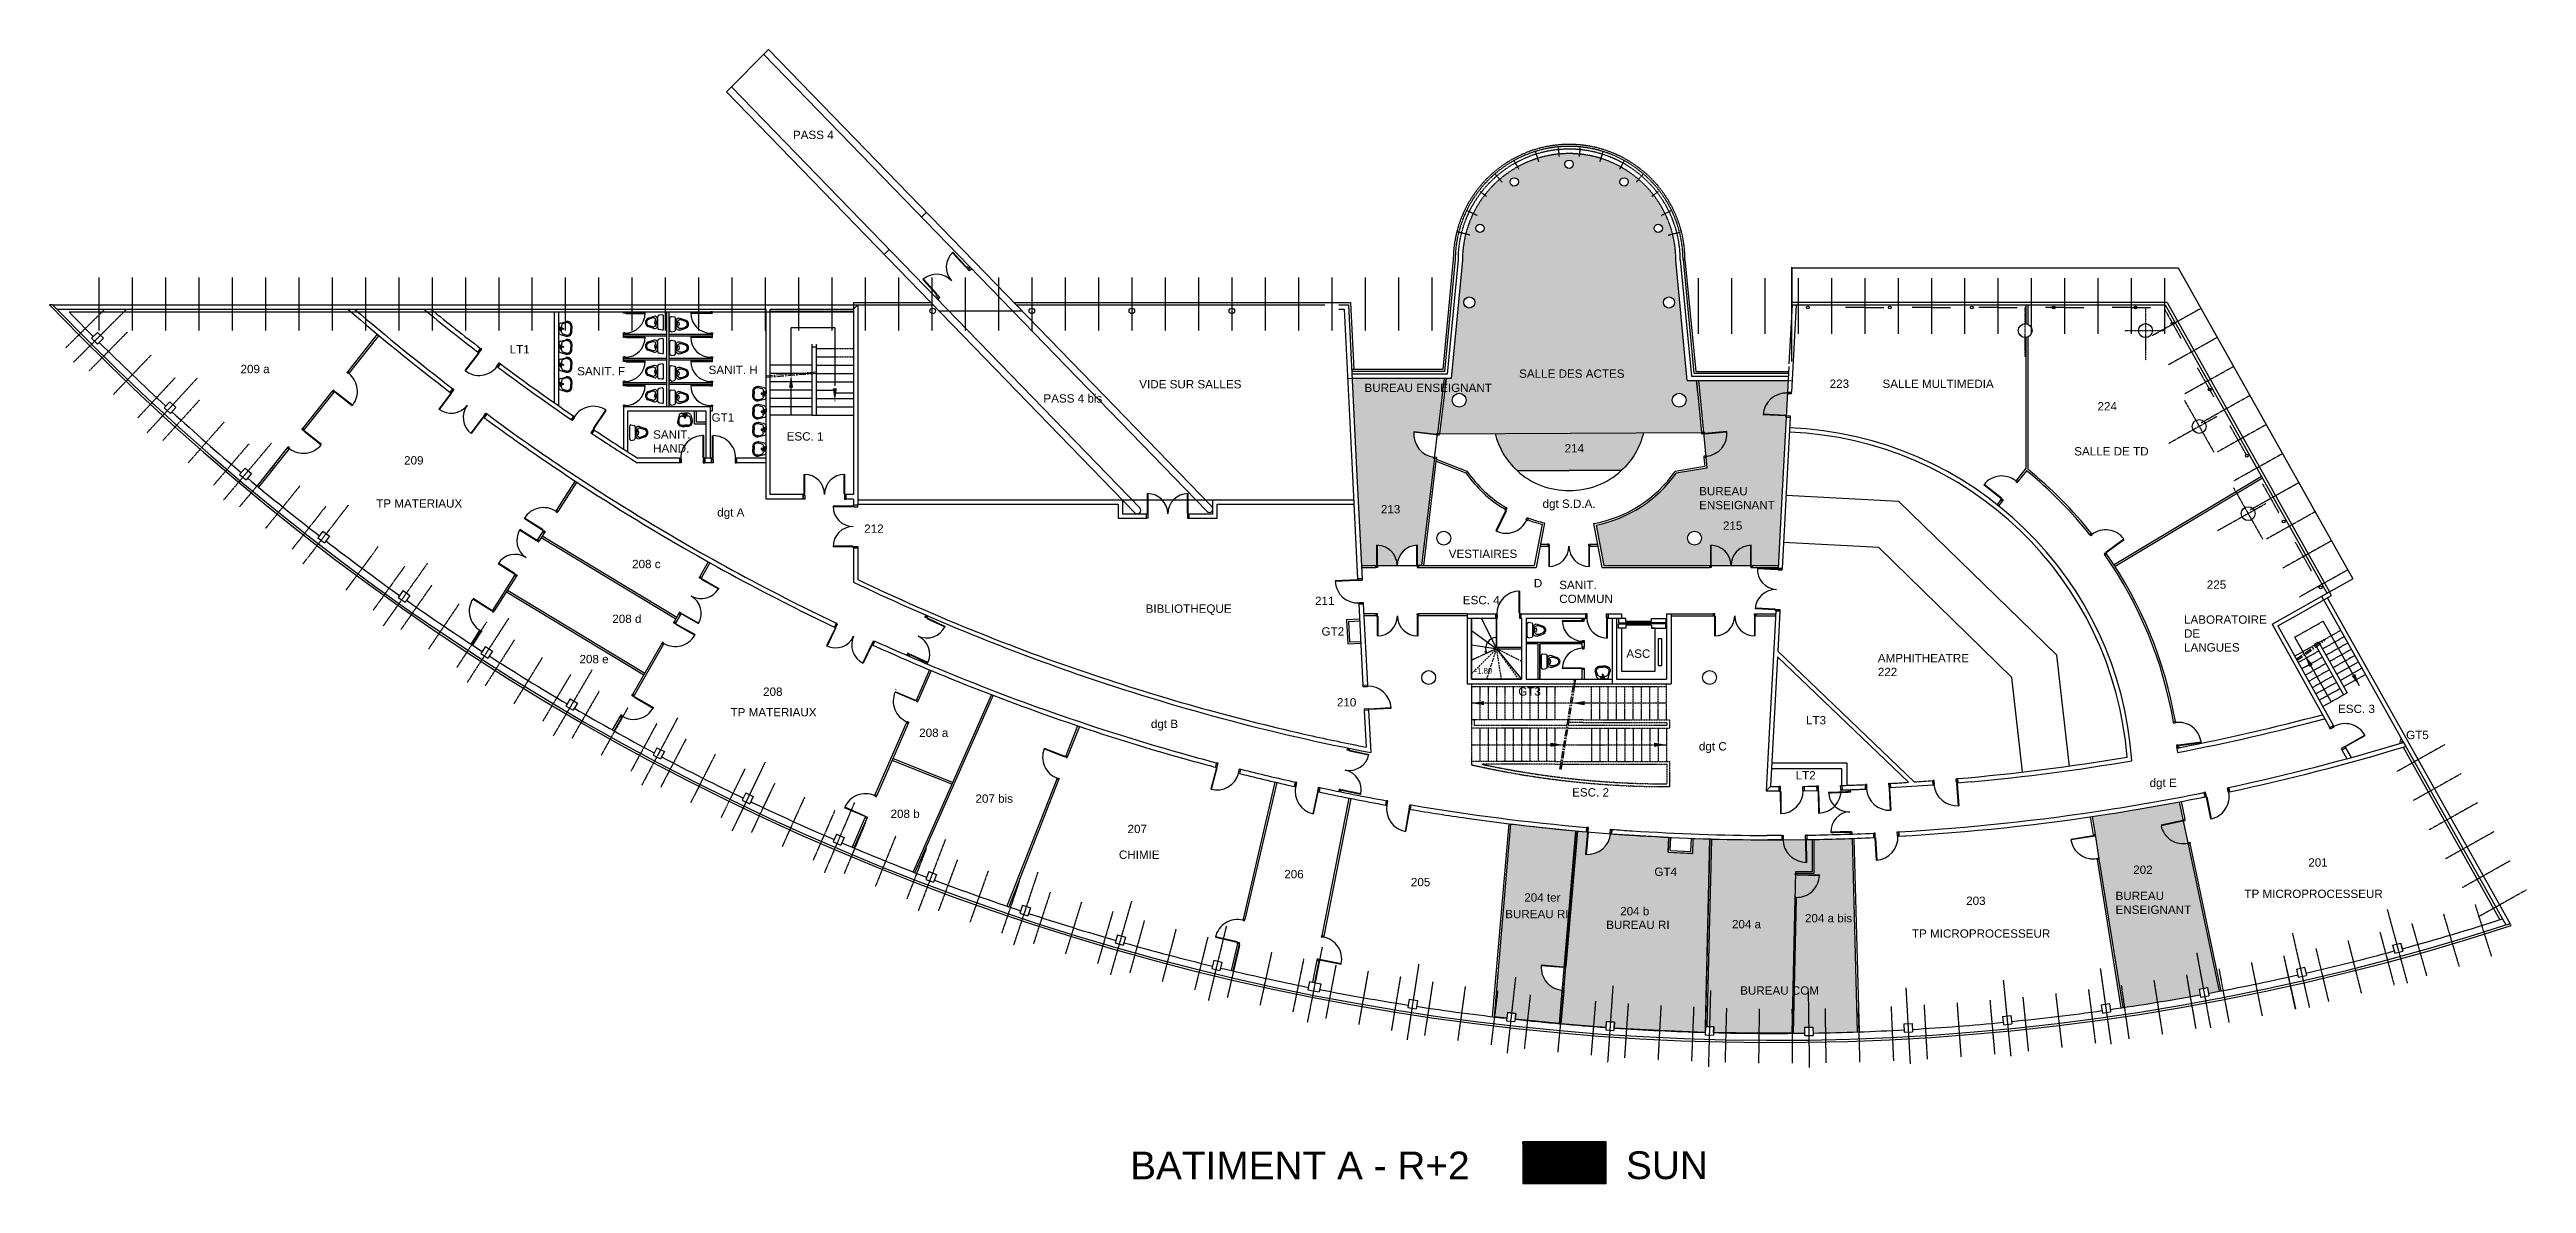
# Model space of a CAD drawing. Extents: x -14497 to -5039, y -16915 to 19656.
# Drawn here: x -14497 to -5578, y -4404 to -320 of the extents above; entities that cross this region are included whole.
import ezdxf

# ---------------------------------------------------------------- set-up
doc = ezdxf.new("R2010")
doc.units = 0
doc.header["$MEASUREMENT"] = 0
for name, pattern in [('AXES', [2, 1.25, -0.25, 0.25, -0.25]), ('CACHE', [0.375, 0.25, -0.125]), ('DISCONTINU2', [0.375, 0.25, -0.125])]:
    doc.linetypes.add(name, pattern=pattern)
doc.layers.get('0').update_dxf_attribs({"linetype": 'CONTINUOUS'})
for name, color, linetype in [('-1.80', 3, 'CONTINUOUS'), ('BA_AXE_TRAME', 253, 'AXES'), ('BA_CLOISON', 4, 'CONTINUOUS'), ('BA_DOUBLAGE', 134, 'CONTINUOUS'), ('BA_ESCALIER', 8, 'CONTINUOUS'), ('BA_ESCALIER_CACHE', 252, 'DISCONTINU2'), ('BA_MENUIS_EXTERIEURE', 6, 'CONTINUOUS'), ('BA_MENUIS_INTERIEURE', 202, 'CONTINUOUS'), ('BA_STRUCTURE', 5, 'CONTINUOUS'), ('Circulation', 1, 'CONTINUOUS'), ('EQ_SANITAIRE', 60, 'CONTINUOUS'), ('Modif relevé', 1, 'CONTINUOUS'), ('Nom. texte', 250, 'CONTINUOUS'), ('SUN', 2, 'CONTINUOUS')]:
    doc.layers.add(name, color=color, linetype=linetype)
doc.styles.add('ARIAL', font='arial.ttf')

msp = doc.modelspace()

# ---------------------------------------------------------------- texts
at = {"layer": '-1.80', "insert": (-9365.5, -2547.3), "char_height": 20, "attachment_point": 1, "style": 'ARIAL'}
msp.add_mtext_dynamic_manual_height_columns('-1.80', width=72.265, gutter_width=1193.2, heights=[0], dxfattribs=at)
at = {"layer": 'Circulation', "char_height": 30, "width": 224.767, "attachment_point": 5, "style": 'ARIAL'}
for s, insert in [('dgt A', (-12043.7, -1991.6)), ('D', (-9137, -2241.8)), ('dgt B', (-10482, -2753.3)), ('dgt C', (-8507.6, -2834.1)), ('dgt E', (-6885.7, -2965.3))]:
    msp.add_mtext(s, dxfattribs=dict(at, insert=insert))
at = {"layer": 'Nom. texte', "char_height": 30, "attachment_point": 1, "style": 'ARIAL'}
for s, width, insert in [('PASS 4', 187.999, (-11820, -612.4)), ('LT1', 187.999, (-12840.1, -1384.7)), ('209 a', 187.999, (-13809.2, -1455.6)), ('SANIT. F', 187.999, (-12596.9, -1463.4)), ('SANIT. H', 187.999, (-12123.8, -1458.7)), ('VIDE SUR SALLES', 546.012, (-10572.9, -1510.3)), ('SALLE DES ACTES', 395.93, (-9205, -1472.2)), ('223', 187.999, (-8086.7, -1508.5)), ('SALLE MULTIMEDIA', 431.472, (-7896.5, -1508.9)), ('PASS 4 bis', 268.733, (-10917.9, -1561.6)), ('BUREAU ENSEIGNANT', 440.13, (-9761.8, -1523.2)), ('224', 187.999, (-7122.2, -1589.9)), ('SANIT.\\PHAND.', 130.261, (-12323.5, -1691.6)), ('GT1', 187.999, (-12112.9, -1630.3)), ('ESC. 1', 140.374, (-11842.6, -1698.3)), ('214', 187.999, (-9041.2, -1741.1)), ('SALLE DE TD', 395.93, (-7206.1, -1752)), ('209 ', 187.999, (-13220.2, -1784.6)), ('TP MATERIAUX', 440.13, (-13320.5, -1939.8)), ('213', 187.999, (-9702.8, -1960.6)), ('dgt S.D.A.', 395.93, (-9120.6, -1940.7)), ('BUREAU ENSEIGNANT', 277.647, (-8556.8, -1895.6)), ('212', 187.999, (-11563.3, -2030.6)), ('215', 187.999, (-8471, -2019.8)), ('VESTIAIRES', 187.999, (-9458.5, -2121.1)), ('208 c', 187.999, (-12399.1, -2157.9)), ('BIBLIOTHEQUE', 181.477, (-10550, -2318.7)), ('211', 187.999, (-9939.9, -2290.7)), ('ESC. 4', 140.55, (-9407.8, -2287.8)), ('SANIT.\\PCOMMUN', 187.999, (-9060.6, -2233.3)), ('225', 82.439, (-6728.7, -2232)), ('208 d', 187.999, (-12470.5, -2355.3)), ('GT2', 187.999, (-9916.5, -2400.7)), ('LABORATOIRE DE LANGUES', 30, (-6810.7, -2358.1)), ('ASC', 187.999, (-8818.8, -2480.8)), ('AMPHITHEATRE\\P222', 187.999, (-7913.3, -2496.8)), ('208 e', 187.999, (-12588.6, -2500.4)), ('208', 90.433, (-11927.5, -2617.8)), ('210', 187.999, (-9861.1, -2656.1)), ('GT3', 187.999, (-9208, -2617)), ('TP MATERIAUX', 321.98, (-12044.6, -2691.7)), ('LT3', 187.999, (-8171.9, -2720.5)), ('ESC. 3', 187.999, (-6256.1, -2679.6)), ('208 a', 102.673, (-11365.3, -2765.7)), ('GT5', 187.999, (-6010.9, -2773.6)), ('LT2', 187.999, (-8209.3, -2919)), ('207 bis', 187.999, (-11162.6, -3002.8)), ('ESC. 2', 187.999, (-9014.1, -2980.3)), ('208 b', 187.999, (-11468.4, -3057.6)), ('207', 187.999, (-10615, -3112)), ('CHIMIE', 181.477, (-10646.3, -3204.9)), ('206', 187.999, (-10050.7, -3274.8)), ('GT4', 187.999, (-8718, -3266.3)), ('202', 68.974, (-6993.8, -3259)), ('201', 187.999, (-6363.3, -3232.8)), ('205', 187.999, (-9594.7, -3303.5)), ('204 ter', 187.999, (-9186.4, -3359)), ('203', 187.999, (-7595.2, -3370.8)), ('BUREAU ENSEIGNANT', 279.939, (-7057.3, -3353)), ('TP MICROPROCESSEUR', 516.082, (-6593.3, -3345.7)), ('BUREAU RI', 440.13, (-9255.2, -3418.6)), ('BUREAU RI', 440.13, (-8891.4, -3457.4)), ('204 b', 187.999, (-8841, -3408.2)), ('204 a', 187.999, (-8438.6, -3455.1)), ('204 a bis', 187.999, (-8175.8, -3433.5)), ('TP MICROPROCESSEUR', 516.082, (-7790.5, -3488.8)), ('BUREAU COM', 440.13, (-8409.1, -3694))]:
    msp.add_mtext_dynamic_manual_height_columns(s, width=width, gutter_width=1193.2, heights=[0], dxfattribs=dict(at, insert=insert))
at = {"layer": 'Nom. texte', "color": 0, "insert": (-10605.7, -4339.1), "char_height": 100, "width": 1335.606, "attachment_point": 4, "style": 'ARIAL'}
msp.add_mtext('{\\C256;BATIMENT A - R+2}', dxfattribs=at)
at = {"layer": 'SUN', "color": 0, "insert": (-8820.1, -4339.1), "char_height": 100, "width": 378.655, "attachment_point": 4, "style": 'ARIAL'}
msp.add_mtext('{\\C256;SUN}', dxfattribs=at)

# ---------------------------------------------------------------- blocks, each defined once
blk = doc.blocks.new('WC')
for p, q in [((-35.6, 21.6), (-56.7, 14.5)), ((-39.3, 16.2), (-55.4, 10.7)), ((-26.4, 5.3), (-26.4, 0)), ((-26.4, -5.3), (-26.4, 0)), ((-20.3, 14), (-22.5, 14)), ((-22.4, 12.2), (-22.4, 0)), ((-22.4, -12.2), (-22.4, 0)), ((-20.3, -20.8), (-20.3, 20.8)), ((-5, 27.9), (-16.3, 25.7)), ((0, -22.9), (0, 22.9)), ((-35.6, -21.6), (-56.7, -14.5)), ((-39.3, -16.2), (-55.4, -10.7)), ((-20.3, -14), (-22.5, -14)), ((-5, -27.9), (-16.3, -25.7))]:
    blk.add_line(p, q)
for centre, radius, start, end in [((-49.5, 0), 16.2, 116.44442, 180), ((-49.5, -0.4), 16.2, 178.19609, 178.73193), ((-49.5, 0), 16.2, 180, 243.55558), ((-49.5, 0), 12.2, 116.44442, 180), ((-49.5, 0), 12.2, 180, 243.55558), ((-37.4, 5.3), 11, 0, 102.40005), ((-32.4, 12.2), 10, 0, 108.61622), ((-21.2, 0), 11.5, 134.96431, 225.03569), ((-15.3, 20.8), 5, 101.0796, 180), ((-5, 22.9), 5, 0, 90), ((-37.4, -5.3), 11, 257.59995, 0), ((-32.4, -12.2), 10, 251.38378, 0), ((-15.3, -20.8), 5, 180, 258.9204), ((-5, -22.9), 5, 270, 0)]:
    blk.add_arc(centre, radius, start, end)
blk = doc.blocks.new('LAV60')
for p, q in [((-14, 0), (0, 0)), ((14, 0), (0, 0)), ((-24, -7), (-30, -30)), ((-26, -31), (-22, -19)), ((-13, -12), (0, -12)), ((-11, -50), (0, -50)), ((-11, -55), (0, -55)), ((13, -12), (0, -12)), ((11, -50), (0, -50)), ((11, -55), (0, -55)), ((26, -31), (22, -19)), ((24, -7), (30, -30))]:
    blk.add_line(p, q)
for centre, radius in [((-6, -6), 2.61), ((0, -18), 2.54), ((0, -6), 1.44), ((6, -6), 2.61)]:
    blk.add_circle(centre, radius)
for centre, radius, start, end in [((-14, -10), 10, 90, 164.0546), ((14, -10), 10, 15.9454, 90), ((-11, -35), 20, 164.0546, 270), ((-11, -35), 15, 164.0546, 270), ((-13, -22), 10, 90, 164.0546), ((11, -35), 20, 270, 15.9454), ((11, -35), 15, 270, 15.9454), ((13, -22), 10, 15.9454, 90)]:
    blk.add_arc(centre, radius, start, end)

# ---------------------------------------------------------------- hatches: boundary and pattern name
at = {"layer": 'BA_ESCALIER'}
for points in [[(-11826.6, -1493), (-11826.7, -1493), (-11834, -1538.4), (-11826.6, -1538.4), (-11819.2, -1538.4)], [(-11661.7, -1540.7), (-11669.1, -1540.7), (-11676.5, -1540.7), (-11669.1, -1586.3)]]:
    msp.add_hatch(color=256, dxfattribs=at).paths.add_polyline_path(points)
h = msp.add_hatch(color=256, dxfattribs=at)
h.paths.add_polyline_path([(-6360, -2543.6), (-6353.5, -2540), (-6347.1, -2536.4), (-6357, -2524.1), (-6365.4, -2528.9)])
h.paths.add_polyline_path([(-6365.4, -2528.9), (-6357, -2524.1), (-6376, -2500.4)])
h = msp.add_hatch(color=256, dxfattribs=at)
h.paths.add_polyline_path([(-6194.3, -2569), (-6200.7, -2572.7), (-6207.2, -2576.3), (-6197.4, -2588.6), (-6188.9, -2583.8)])
h.paths.add_polyline_path([(-6188.9, -2583.8), (-6197.4, -2588.6), (-6178.5, -2612.4)])
h = msp.add_hatch(color=256, dxfattribs=at)
h.paths.add_polyline_path([(-9330.9, -2681.4), (-9330.9, -2674), (-9330.9, -2666.6), (-9346.5, -2669.1), (-9346.5, -2678.9)])
h.paths.add_polyline_path([(-9346.5, -2678.9), (-9346.5, -2669.1), (-9376.5, -2674)])
h = msp.add_hatch(color=256, dxfattribs=at)
h.paths.add_polyline_path([(-8969.1, -2681.4), (-8969.1, -2674), (-8969.1, -2666.6), (-8984.6, -2669.1), (-8984.6, -2678.9)])
h.paths.add_polyline_path([(-8984.6, -2678.9), (-8984.6, -2669.1), (-9014.6, -2674)])
h = msp.add_hatch(color=256, dxfattribs=at)
h.paths.add_polyline_path([(-9092.4, -2816.6), (-9092.4, -2824), (-9092.4, -2831.4), (-9076.8, -2828.9), (-9076.8, -2819.1)])
h.paths.add_polyline_path([(-9076.8, -2819.1), (-9076.8, -2828.9), (-9046.8, -2824)])
h = msp.add_hatch(color=256, dxfattribs=at)
h.paths.add_polyline_path([(-8719.4, -2816.6), (-8719.4, -2824), (-8719.4, -2831.4), (-8703.9, -2828.9), (-8703.9, -2819.1)])
h.paths.add_polyline_path([(-8703.9, -2819.1), (-8703.9, -2828.9), (-8673.9, -2824)])
at = {"layer": 'SUN'}
h = msp.add_hatch(color=256, dxfattribs=at)
h.dxf.hatch_style = 1
h.paths.add_polyline_path([(-9450.1, -1505), (-9468.3, -1505), (-9492.3, -1703.8), (-8548, -1699.7), (-8566.1, -1512), (-8599.9, -1512), (-8640.7, -1079, 1), (-9409.1, -1079)])
h.paths.add_polyline_path([(-9404.5, -1231, -1), (-9364.5, -1231, -1)], flags=16)
h.paths.add_polyline_path([(-9395.9, -1583.2, -1), (-9445.9, -1583.2, -1)], flags=16)
h.paths.add_polyline_path([(-9360.9, -964.1, -1), (-9330.9, -964.1, -1)], flags=16)
h.paths.add_polyline_path([(-8685.3, -1231, -1), (-8645.3, -1231, -1)], flags=16)
h.paths.add_polyline_path([(-9237.7, -796.8, -1), (-9207.7, -796.8, -1)], flags=16)
h.paths.add_polyline_path([(-8603.9, -1583.2, -1), (-8653.9, -1583.2, -1)], flags=16)
h.paths.add_polyline_path([(-8718.9, -964.1, -1), (-8688.9, -964.1, -1)], flags=16)
h.paths.add_polyline_path([(-9039.9, -733, -1), (-9009.9, -733, -1)], flags=16)
h.paths.add_polyline_path([(-8842.1, -796.8, -1), (-8812.1, -796.8, -1)], flags=16)
h.paths.add_polyline_path([(-9291.8, -1702.9, 0.147265), (-9212.4, -1836.7), (-9024.9, -1836.7), (-8837.4, -1836.7, 0.149531), (-8757.4, -1700.6)])
h.paths.add_polyline_path([(-9214.4, -1519.1), (-8819.7, -1519.1), (-8819.7, -1457.3), (-9214.4, -1457.3)], flags=24)
h.paths.add_polyline_path([(-9049.9, -1787.6), (-8965, -1787.6), (-8965, -1725.8), (-9049.9, -1725.8)], flags=24)
h = msp.add_hatch(color=256, dxfattribs=at)
h.dxf.hatch_style = 1
h.paths.add_polyline_path([(-9583.6, -1696.5), (-9502.7, -1706.1), (-9502.3, -1702.6), (-9499.3, -1703), (-9499.3, -1703), (-9475.3, -1505), (-9806.5, -1505), (-9790.2, -1830.8), (-9772.9, -2178.5), (-9720.5, -2178.5), (-9717, -2178.5), (-9644, -2178.5, -0.414146), (-9571, -2105.5), (-9571, -2178.5), (-9567.5, -2178.5), (-9556.9, -2178.5), (-9510.1, -1792.3), (-9512.9, -1792), (-9512.5, -1788.5, -0.408869)])
h.paths.add_polyline_path([(-9715, -2105.5), (-9715, -2177), (-9717, -2177), (-9717, -2105.5, -0.00685)], flags=16)
h.paths.add_polyline_path([(-9772.6, -1620.1), (-9485.2, -1620.1), (-9485.2, -1507.8), (-9772.6, -1507.8)], flags=24)
h.paths.add_polyline_path([(-9711.5, -2007.1), (-9626.6, -2007.1), (-9626.6, -1945.3), (-9711.5, -1945.3)], flags=24)
h = msp.add_hatch(color=256, dxfattribs=at)
h.dxf.hatch_style = 1
h.paths.add_polyline_path([(-8243.8, -1643.5), (-8244.8, -1643.4), (-8244.6, -1639.9), (-8239.2, -1557.1, 0.405215), (-8325.8, -1633.6), (-8246, -1637.8), (-8246.1, -1639.8), (-8326, -1635.6, -0.40886), (-8240.2, -1557), (-8240, -1553.5), (-8239, -1553.6), (-8236.8, -1512), (-8236.8, -1512), (-8559, -1512), (-8541.1, -1699), (-8538.1, -1698.8), (-8537.7, -1702.2), (-8539.2, -1702.4), (-8539.1, -1703.9), (-8540.6, -1704), (-8532.9, -1783.6), (-8531.4, -1783.5), (-8531.3, -1785, 0.407112), (-8456.5, -1696.5), (-8536.1, -1704.1), (-8536.3, -1702.1), (-8456.6, -1694.5, -0.408869), (-8529.8, -1784.8), (-8529.5, -1788.3), (-8532.5, -1788.6), (-8528.7, -1827.4), (-8639.5, -1846, -0.192254), (-8928, -2032.8), (-8900.5, -2178.5), (-8518.5, -2178.5), (-8442, -2178.5, 0.406141), (-8513, -2105.5), (-8513, -2177), (-8515, -2177), (-8515, -2105.5, -0.414144), (-8442, -2178.5, -0.414144), (-8369.1, -2105.5), (-8369.1, -2177), (-8371.1, -2177), (-8371.1, -2105.5, 0.406141), (-8442, -2178.5), (-8365.5, -2178.5), (-8272.2, -2178.5), (-8259.1, -1932.7)])
h.paths.add_polyline_path([(-8548.4, -2079.7, -1), (-8598.4, -2079.7, -1)], flags=16)
h.paths.add_polyline_path([(-8567.6, -1992.4), (-8280.1, -1992.4), (-8280.1, -1880.1), (-8567.6, -1880.1)], flags=24)
h.paths.add_polyline_path([(-8479.8, -2066.3), (-8394.8, -2066.3), (-8394.8, -2004.5), (-8479.8, -2004.5)], flags=24)
h = msp.add_hatch(color=256, dxfattribs=at)
h.dxf.hatch_style = 1
h.paths.add_polyline_path([(-6796.1, -3181.4), (-6814.3, -3094.7), (-6814.7, -3093.2), (-6814.7, -3093.2), (-6828, -3029.7, -0.008118), (-7079.3, -3073, -0.002005), (-7141.6, -3082.5), (-7131.2, -3147.3), (-7117.1, -3236.1), (-7031.6, -3770.8, 0.008274), (-6752.4, -3724.6), (-6756.2, -3703.7), (-6726.7, -3698.2), (-6722.8, -3719.2, 0.00114), (-6684.5, -3711.9)])
h.paths.add_polyline_path([(-7068.1, -3449.9), (-6780.7, -3449.9), (-6780.7, -3337.6), (-7068.1, -3337.6)], flags=24)
h.paths.add_polyline_path([(-7002.6, -3305.5), (-6917.7, -3305.5), (-6917.7, -3243.7), (-7002.6, -3243.7)], flags=24)
h = msp.add_hatch(color=256, dxfattribs=at)
h.dxf.hatch_style = 1
h.paths.add_polyline_path([(-9002.1, -3134), (-9008.5, -3133.3, -0.007229), (-9234.3, -3109.2), (-9293.8, -3804.1), (-9249.5, -3809.2), (-9247.1, -3788), (-9217.2, -3791.4), (-9219.6, -3812.5), (-9061.2, -3828.4), (-9050.9, -3707.4, -0.415384), (-9125.1, -3620), (-9125.1, -3620), (-9124.8, -3618), (-9043.9, -3624.7)])
h.paths.add_polyline_path([(-9195.2, -3405.5), (-9049.1, -3405.5), (-9049.1, -3343.7), (-9195.2, -3343.7)], flags=24)
h.paths.add_polyline_path([(-9265.8, -3465), (-9022.6, -3465), (-9022.6, -3403.1), (-9265.8, -3403.1)], flags=25)
h = msp.add_hatch(color=256, dxfattribs=at)
h.dxf.hatch_style = 1
h.paths.add_polyline_path([(-8518.2, -3163.1, -0.001922), (-8577.8, -3161.1), (-8579.8, -3214.6), (-8579.8, -3215.1), (-8668.3, -3211.3), (-8665.7, -3157.3), (-8872.2, -3144.7), (-8872.2, -3144.8), (-8875.8, -3144.5, -0.408869), (-8965.4, -3218.6), (-8958.5, -3137.7), (-8962, -3137.4), (-8962, -3137.5, -0.001035), (-8994.4, -3134.6), (-9036.4, -3621.8), (-9036.8, -3626.8), (-9036.8, -3626.8), (-9043.7, -3706.5), (-9043.4, -3706.5), (-9043.8, -3711.5), (-9043.9, -3711.5), (-9044.1, -3711.5), (-9054.2, -3829), (-8892.8, -3842), (-8891.3, -3820.8), (-8861.3, -3822.9), (-8862.8, -3844.1), (-8699.2, -3853.6), (-8535, -3859.9)])
h.paths.add_polyline_path([(-8727.7, -3313.2), (-8631.2, -3313.2), (-8631.2, -3251.4), (-8727.7, -3251.4)], flags=24)
h.paths.add_polyline_path([(-8902, -3503.8), (-8658.7, -3503.8), (-8658.7, -3442), (-8902, -3442)], flags=24)
h.paths.add_polyline_path([(-8849.7, -3454.7), (-8729.8, -3454.7), (-8729.8, -3392.9), (-8849.7, -3392.9)], flags=24)
h = msp.add_hatch(color=256, dxfattribs=at)
h.dxf.hatch_style = 1
h.paths.add_polyline_path([(-8211.9, -3372), (-8208.5, -3372.1), (-8208.5, -3373.6), (-8207, -3373.6, 0.417008), (-8123.8, -3294.3), (-8204.3, -3292.6), (-8204.1, -3290.7), (-8123.8, -3292.3), (-8123.9, -3294.3), (-8123.8, -3294.3, -0.417008), (-8207, -3373.6), (-8207.1, -3377.1), (-8207.2, -3377.1), (-8217.9, -3863.2, 0.001199), (-8176.9, -3862.8), (-8177.2, -3841.5), (-8147.2, -3841), (-8146.8, -3862.3, 0.004648), (-7987.9, -3858.2), (-8006.3, -3161.4, -0.004154), (-8144.2, -3165.1), (-8144.2, -3287.1), (-8205.2, -3287), (-8205.6, -3291), (-8207.1, -3290.8), (-8207.2, -3292.3), (-8210.7, -3292), (-8210.2, -3287.2), (-8210.1, -3282.1), (-8149.2, -3282.1), (-8149.2, -3165.2, -0.000569), (-8168.1, -3165.5), (-8254.6, -3166.3, 0.40414), (-8172.6, -3247.4), (-8173.6, -3167.2), (-8171.6, -3167.1), (-8170.6, -3247.4, -0.411092), (-8254.6, -3166.3), (-8258.1, -3166.3), (-8309.1, -3166.5, -0.00105), (-8342.1, -3166.3, -0.005457), (-8511.2, -3163.3), (-8527.4, -3838.8), (-8504.4, -3839.4), (-8505, -3860.7, 0.008248), (-8222.9, -3863.2), (-8212.2, -3377), (-8212.1, -3377), (-8212, -3377)])
h.paths.add_polyline_path([(-8419.7, -3740.9), (-8120.6, -3740.9), (-8120.6, -3679), (-8419.7, -3679)], flags=24)
h.paths.add_polyline_path([(-8184.5, -3480), (-7999.4, -3480), (-7999.4, -3418.2), (-8184.5, -3418.2)], flags=24)
h.paths.add_polyline_path([(-8447.3, -3501.6), (-8327.4, -3501.6), (-8327.4, -3439.8), (-8447.3, -3439.8)], flags=24)
h = msp.add_hatch(dxfattribs=at)
h.set_pattern_fill('ANSI31', color=256)
h.set_pattern_definition([(45, (-422.93108, -6521.50763), (-0.0883883476, 0.0883883476), [])])
h.paths.add_polyline_path([(-8891.9, -4254), (-9191.9, -4254), (-9191.9, -4404), (-8891.9, -4404)])

# ---------------------------------------------------------------- linework, layer by layer
at = {"layer": '-1.80'}
for p, q in [((-11601.7, -1255), (-11586.7, -1239)), ((-13411.3, -1265), (-13386.7, -1265)), ((-13137.2, -1265), (-13111.8, -1265)), ((-11916.7, -1265), (-11901.7, -1265)), ((-9806.5, -1505), (-9822.5, -1505.8)), ((-8236.8, -1512), (-8221.8, -1512.8)), ((-6307.7, -2302.7), (-6315, -2289.6)), ((-6020.2, -2815.5), (-6012.1, -2829.7)), ((-8315.3, -2990.4), (-8299.4, -2974.5))]:
    msp.add_line(p, q, dxfattribs=at)
msp.add_lwpolyline([(-9285.9, -2398), (-9285.9, -2368), (-9285.9, -2473.9), (-9281.9, -2478), (-9282.3, -2479.8), (-9283.5, -2481.3), (-9195.9, -2588), (-9375.9, -2588), (-9375.9, -2368), (-9285.9, -2368)], dxfattribs=at)
at = {"layer": 'BA_AXE_TRAME'}
for p, q in [((-9146.8, -686.5), (-9135.1, -724)), ((-9064.1, -673.7), (-9061.1, -705)), ((-8985.7, -673.7), (-8988.7, -705)), ((-8903.1, -686.5), (-8914.7, -724)), ((-9289.9, -770.4), (-9266.9, -797.2)), ((-9224.2, -718.6), (-9206.2, -751.2)), ((-8825.6, -718.6), (-8843.6, -751.2)), ((-8759.9, -770.4), (-8782.9, -797.2)), ((-9322.4, -849.4), (-9345.7, -831.5)), ((-8727.4, -849.4), (-8704.1, -831.5)), ((-9382, -988.3), (-9428.4, -976.5)), ((-9356.3, -917.7), (-9394.1, -899.3)), ((-8693.5, -917.7), (-8655.7, -899.3)), ((-8667.8, -988.3), (-8621.4, -976.5)), ((-14319.6, -1140.6), (-14319.6, -1333.7)), ((-14199.6, -1140.6), (-14199.6, -1333.7)), ((-14079.6, -1140.6), (-14079.6, -1333.7)), ((-13959.6, -1140.6), (-13959.6, -1333.7)), ((-13839.6, -1140.6), (-13839.6, -1333.7)), ((-13719.6, -1140.6), (-13719.6, -1333.7)), ((-13599.6, -1140.6), (-13599.6, -1333.7)), ((-13479.6, -1140.6), (-13479.6, -1333.7)), ((-13359.6, -1140.6), (-13359.6, -1333.7)), ((-13239.6, -1140.6), (-13239.6, -1333.7)), ((-13119.6, -1140.6), (-13119.6, -1333.7)), ((-12999.6, -1140.6), (-12999.6, -1333.7)), ((-12999.6, -1140.6), (-12999.6, -1333.7)), ((-12879.6, -1140.6), (-12879.6, -1333.7)), ((-12879.6, -1140.6), (-12879.6, -1333.7)), ((-12759.6, -1140.6), (-12759.6, -1333.7)), ((-12639.6, -1140.6), (-12639.6, -1333.7)), ((-12519.6, -1140.6), (-12519.6, -1333.7)), ((-12399.6, -1140.6), (-12399.6, -1333.7)), ((-12279.6, -1140.6), (-12279.6, -1333.7)), ((-12159.6, -1140.6), (-12159.6, -1333.7)), ((-12039.6, -1140.6), (-12039.6, -1333.7)), ((-11919.6, -1140.6), (-11919.6, -1333.7)), ((-11799.6, -1140.6), (-11799.6, -1333.7)), ((-11679.6, -1140.6), (-11679.6, -1333.7)), ((-11559.6, -1140.6), (-11559.6, -1333.7)), ((-11439.6, -1140.6), (-11439.6, -1333.7)), ((-11319.6, -1140.6), (-11319.6, -1333.7)), ((-11199.6, -1140.6), (-11199.6, -1333.7)), ((-11079.6, -1140.6), (-11079.6, -1333.7)), ((-10959.6, -1140.6), (-10959.6, -1333.7)), ((-10839.6, -1140.6), (-10839.6, -1333.7)), ((-10719.6, -1140.6), (-10719.6, -1333.7)), ((-10599.6, -1140.6), (-10599.6, -1333.7)), ((-10479.6, -1140.6), (-10479.6, -1333.7)), ((-10359.6, -1140.6), (-10359.6, -1333.7)), ((-10239.6, -1140.6), (-10239.6, -1333.7)), ((-10119.6, -1140.6), (-10119.6, -1333.7)), ((-9999.6, -1140.6), (-9999.6, -1333.7)), ((-9879.6, -1140.6), (-9879.6, -1333.7)), ((-9759.6, -1140.6), (-9759.6, -1333.7)), ((-9639.6, -1140.6), (-9639.6, -1333.7)), ((-9519.6, -1140.6), (-9519.6, -1333.7)), ((-8560.6, -1143.8), (-8560.6, -1344.4)), ((-8440.6, -1143.8), (-8440.6, -1344.4)), ((-8320.6, -1143.8), (-8320.6, -1344.4)), ((-8223.2, -1443.4), (-8223.2, -1103.9)), ((-8200.6, -1143.8), (-8200.6, -1344.4)), ((-8080.6, -1143.8), (-8080.6, -1344.4)), ((-7960.6, -1143.8), (-7960.6, -1344.4)), ((-7840.6, -1143.8), (-7840.6, -1344.4)), ((-7720.6, -1143.8), (-7720.6, -1344.4)), ((-7600.6, -1143.8), (-7600.6, -1344.4)), ((-7480.6, -1143.8), (-7480.6, -1344.4)), ((-7360.6, -1143.8), (-7360.6, -1344.4)), ((-7240.6, -1143.8), (-7240.6, -1344.4)), ((-7120.6, -1143.8), (-7120.6, -1344.4)), ((-7000.6, -1143.8), (-7000.6, -1344.4)), ((-6880.6, -1143.8), (-6880.6, -1344.4)), ((-14438.3, -1394.1), (-14299.1, -1256.4)), ((-14221.8, -1257.4), (-14410.8, -1446.7)), ((-7960.6, -1249), (-8029.5, -1249)), ((-7960.6, -1249), (-7891.7, -1249)), ((-7720.6, -1249), (-7789.5, -1249)), ((-7720.6, -1249), (-7651.7, -1249)), ((-7480.6, -1249), (-7549.5, -1249)), ((-7480.6, -1249), (-7411.7, -1249)), ((-7240.6, -1249), (-7309.5, -1249)), ((-7240.6, -1249), (-7171.7, -1249)), ((-7000.6, -1249), (-7069.5, -1249)), ((-7000.6, -1249), (-6931.7, -1249)), ((-6751.5, -1253.3), (-6924.9, -1350.5)), ((-6880, -1256.6), (-6821.3, -1361.3)), ((-14217.1, -1338.1), (-14354.5, -1477.7)), ((-14131.8, -1421), (-14267.1, -1562.5)), ((-6692.8, -1358), (-6866.2, -1455.2)), ((-14045.2, -1502.6), (-14178.6, -1646)), ((-13964.9, -1503.1), (-14145.8, -1700.3)), ((-6634.1, -1462.7), (-6807.5, -1559.9)), ((-6762.6, -1465.9), (-6703.9, -1570.6)), ((-13957.6, -1583), (-14088.9, -1728.2)), ((-6808.6, -1584.4), (-6703.1, -1770.3)), ((-6575.4, -1567.3), (-6748.8, -1664.5)), ((-13868.8, -1662.1), (-13998.1, -1809.2)), ((-6692.5, -1641.8), (-6865.8, -1739)), ((-6516.7, -1672), (-6690.1, -1769.2)), ((-6645.3, -1675.3), (-6586.6, -1779.9)), ((-13778.9, -1740), (-13906.1, -1888.9)), ((-13697.9, -1737.8), (-13870.2, -1942.5)), ((-6458, -1776.7), (-6631.4, -1873.9)), ((-13687.9, -1816.7), (-13813, -1967.3)), ((-13595.9, -1892), (-13718.8, -2044.4)), ((-13421.1, -1961), (-13584.7, -2172.8)), ((-6516.4, -1955.8), (-6689.7, -2053)), ((-6632.5, -1898.4), (-6527, -2084.3)), ((-6399.3, -1881.3), (-6572.7, -1978.5)), ((-6527.9, -1884.6), (-6469.2, -1989.3)), ((-13502.8, -1966), (-13623.6, -2120.1)), ((-6340.6, -1986), (-6514, -2083.2)), ((-13313.5, -2110.1), (-13429.9, -2267.6)), ((-6282, -2090.6), (-6455.3, -2187.9)), ((-6410.5, -2093.9), (-6351.8, -2198.6)), ((-13217.3, -2180.2), (-13331.5, -2339.2)), ((-13136.7, -2171.2), (-13295.6, -2396)), ((-6223.3, -2195.3), (-6396.6, -2292.5)), ((-13120.2, -2248.8), (-13232.2, -2409.5)), ((-13022.1, -2316.2), (-13131.8, -2478.4)), ((-12923.1, -2382.1), (-13030.5, -2545.8)), ((-12844, -2369), (-12993.4, -2600.3)), ((-12823.2, -2446.6), (-12928.3, -2611.9)), ((-9285.9, -2478), (-9375.9, -2519.2)), ((-12722.4, -2509.7), (-12825.1, -2676.4)), ((-12620.7, -2571.4), (-12721, -2739.5)), ((-12543.4, -2554.3), (-12682.9, -2791.7)), ((-12518.1, -2631.6), (-12616.1, -2801.2)), ((-12414.7, -2690.4), (-12510.3, -2861.3)), ((-12310.5, -2747.8), (-12403.7, -2920)), ((-12235.2, -2726.8), (-12364.6, -2969.8)), ((-12205.5, -2803.6), (-12296.2, -2977.2)), ((-5871.1, -2823.3), (-6044.4, -2920.5)), ((-12099.7, -2858), (-12188, -3032.8)), ((-11993.1, -2910.9), (-12079, -3086.9)), ((-11920, -2886.2), (-12039.1, -3134.4)), ((-5812.4, -2928), (-5985.7, -3025.2)), ((-11885.9, -2962.3), (-11969.2, -3139.5)), ((-11777.9, -3012.2), (-11858.7, -3190.5)), ((-11598.4, -3032.2), (-11706.9, -3285.2)), ((-11669.2, -3060.5), (-11747.5, -3240)), ((-11559.9, -3107.3), (-11635.6, -3287.9)), ((-5753.7, -3032.6), (-5927, -3129.8)), ((-11449.9, -3152.6), (-11523.1, -3334.2)), ((-11339.2, -3196.3), (-11409.9, -3378.9)), ((-11271, -3164.6), (-11368.8, -3421.9)), ((-5695, -3137.3), (-5868.3, -3234.5)), ((-11228, -3238.5), (-11296.1, -3422.1)), ((-11117, -3278.8), (-11182.6, -3463.3)), ((-10938.3, -3283), (-11025.2, -3544.3)), ((-5636.3, -3242), (-5809.6, -3339.2)), ((-11005.5, -3317.5), (-11068.5, -3502.9)), ((-10893.5, -3354.7), (-10953.9, -3540.9)), ((-10600.9, -3387.4), (-10676.7, -3652.1)), ((-5577.6, -3346.6), (-5750.9, -3443.8)), ((-10780.9, -3390.3), (-10838.7, -3577.4)), ((-10667.9, -3424.3), (-10723.1, -3612.2)), ((-10554.4, -3456.7), (-10606.9, -3645.4)), ((-10259.4, -3477.5), (-10324, -3745.1)), ((-6079.1, -3416.8), (-6006.7, -3682.4)), ((-5990.5, -3467.7), (-5937.1, -3656.2)), ((-5876.2, -3434.5), (-5820.3, -3622.2)), ((-5762.5, -3399.7), (-5703.9, -3586.6)), ((-10440.5, -3487.6), (-10490.3, -3677)), ((-10326.1, -3516.9), (-10373.3, -3706.9)), ((-10211.4, -3544.5), (-10255.9, -3735.2)), ((-9914.4, -3553.2), (-9967.7, -3823.3)), ((-6420.4, -3502.2), (-6359.2, -3770.6)), ((-6335.8, -3557.7), (-6290.4, -3748.2)), ((-6220.3, -3529.3), (-6172.2, -3719.2)), ((-6105.1, -3499.3), (-6054.5, -3688.5)), ((-6059.4, -3546.1), (-6051.5, -3575)), ((-6030.5, -3538.2), (-6022.6, -3567.2)), ((-10096.2, -3570.6), (-10138.1, -3761.9)), ((-9980.7, -3595), (-10020, -3786.9)), ((-9864.9, -3617.9), (-9901.5, -3810.3)), ((-9748.8, -3639.1), (-9782.7, -3832)), ((-9566.6, -3614.3), (-9608.5, -3886.4)), ((-7112.3, -3629.7), (-7073.8, -3902.3)), ((-6802, -3652.4), (-6768.7, -3845.4)), ((-6765, -3573.2), (-6715.1, -3843.9)), ((-6684.9, -3631.4), (-6648.9, -3823.9)), ((-6568.1, -3608.7), (-6529.4, -3800.7)), ((-6451.7, -3584.4), (-6410.3, -3775.8)), ((-6451.7, -3584.4), (-6409, -3775.5)), ((-9632.5, -3659.4), (-9664.8, -3852.5)), ((-9516, -3678), (-9545.6, -3871.6)), ((-9399.1, -3695.1), (-9426, -3889)), ((-9282.1, -3710.5), (-9306.3, -3904.8)), ((-9217.8, -3660.6), (-9248.3, -3934.2)), ((-9164.9, -3724.2), (-9186.3, -3918.9)), ((-9047.4, -3736.4), (-9066.2, -3931.3)), ((-8867.3, -3692.2), (-8886.3, -3966.9)), ((-8515.9, -3709.2), (-8523.4, -3984.4)), ((-8164.1, -3711.4), (-8160, -3986.6)), ((-7812.4, -3698.8), (-7796.9, -3973.7)), ((-7509.6, -3743.8), (-7492.7, -3938.9)), ((-7461.6, -3671.6), (-7434.6, -3945.6)), ((-7391.1, -3732.7), (-7371.5, -3927.5)), ((-7272.9, -3720), (-7250.5, -3914.5)), ((-7154.8, -3705.6), (-7129.7, -3899.8)), ((-7036.9, -3689.5), (-7009.1, -3883.3)), ((-6919.3, -3671.8), (-6888.8, -3865.2)), ((-8929.9, -3746.8), (-8945.9, -3942)), ((-8812.2, -3755.7), (-8825.5, -3951)), ((-8694.3, -3762.9), (-8704.9, -3958.4)), ((-8576.4, -3768.4), (-8584.3, -3964.1)), ((-8458.4, -3772.3), (-8463.5, -3968.1)), ((-8340.4, -3774.6), (-8342.8, -3970.4)), ((-8222.4, -3775.2), (-8222, -3971)), ((-8103.4, -3774.1), (-8100.3, -3969.9)), ((-7984.5, -3771.4), (-7978.6, -3967.1)), ((-7865.6, -3767), (-7857, -3962.6)), ((-7746.8, -3760.9), (-7735.5, -3956.4)), ((-7628.1, -3753.2), (-7614, -3948.5))]:
    msp.add_line(p, q, dxfattribs=at)
at = {"layer": 'BA_AXE_TRAME', "linetype": 'CACHE'}
for p, q in [((-7382.4, -1426.9), (-7382.4, -1246.7)), ((-7024.7, -1332.3), (-6879.2, -1332.3)), ((-6949.4, -1251.9), (-6949.4, -1439.2))]:
    msp.add_line(p, q, dxfattribs=at)
at = {"layer": 'BA_AXE_TRAME', "ltscale": 20}
for p, q in [((-11918.5, -1495.1), (-11735.6, -1481)), ((-11918.1, -1500.1), (-11735.2, -1486)), ((-6406.8, -2515.6), (-6305.8, -2443.9)), ((-6404.1, -2520.4), (-6303.1, -2448.6)), ((-9057.9, -2911.7), (-9005.6, -2586.4)), ((-9053, -2912.5), (-9005, -2614)), ((-9005, -2614), (-9000.7, -2587.2))]:
    msp.add_line(p, q, dxfattribs=at)
at = {"layer": 'BA_CLOISON'}
for p, q in [((-7379.5, -1307.4), (-7379.5, -1239)), ((-7372.5, -1309.3), (-7372.5, -1239)), ((-12273.7, -1606), (-12273.7, -1265)), ((-12266.7, -1265), (-12266.7, -1606)), ((-13316.6, -1345.1), (-13423, -1479.6)), ((-13311.2, -1349.6), (-13417.5, -1483.9)), ((-12430.7, -1345), (-12273.7, -1345)), ((-12273.7, -1352), (-12430.7, -1352)), ((-12266.7, -1345), (-12109.7, -1345)), ((-12109.7, -1352), (-12266.7, -1352)), ((-12109.7, -1340), (-12109.7, -1345)), ((-12109.7, -1340), (-12109.7, -1345)), ((-12109.7, -1352), (-12109.7, -1345)), ((-12109.7, -1427), (-12109.7, -1432)), ((-12109.7, -1427), (-12109.7, -1432)), ((-7379.5, -1826.9), (-7379.5, -1357.1)), ((-7372.5, -1832.5), (-7372.5, -1355.2)), ((-13423, -1479.6), (-13417.6, -1484)), ((-13417.5, -1483.9), (-13423, -1479.6)), ((-12430.7, -1432), (-12273.7, -1432)), ((-12273.7, -1439), (-12430.7, -1439)), ((-12266.7, -1432), (-12109.7, -1432)), ((-12109.7, -1439), (-12266.7, -1439)), ((-12109.7, -1439), (-12109.7, -1432)), ((-12109.7, -1514), (-12109.7, -1519)), ((-12109.7, -1514), (-12109.7, -1519)), ((-9475.3, -1505), (-9499.3, -1703)), ((-9468.3, -1505), (-9492.3, -1703.8)), ((-8566.1, -1512), (-8548, -1699.7)), ((-8559, -1512), (-8541.1, -1699)), ((-13478.8, -1550.1), (-13585, -1684.2)), ((-13473.4, -1554.5), (-13579.5, -1688.6)), ((-13473.4, -1554.5), (-13478.8, -1550.1)), ((-13478.5, -1550.4), (-13473, -1554.7)), ((-12430.7, -1519), (-12273.7, -1519)), ((-12273.7, -1526), (-12430.7, -1526)), ((-12266.7, -1519), (-12109.7, -1519)), ((-12109.7, -1526), (-12266.7, -1526)), ((-12109.7, -1526), (-12109.7, -1519)), ((-12109.7, -1601), (-12109.7, -1606)), ((-12109.7, -1601), (-12109.7, -1606)), ((-13585, -1684.2), (-13579.6, -1688.7)), ((-13579.5, -1688.6), (-13585, -1684.2)), ((-12174.7, -1669.1), (-12174.7, -1622)), ((-12132.7, -1669.1), (-12174.7, -1669.1)), ((-12167.7, -1662.1), (-12167.7, -1622)), ((-12132.7, -1662.1), (-12167.7, -1662.1)), ((-12116.7, -1621.1), (-12109.7, -1621.1)), ((-12109.7, -1621.1), (-12109.7, -1606)), ((-13640.8, -1754.8), (-13749.3, -1891.9)), ((-13635.3, -1759.2), (-13743.9, -1896.4)), ((-13635.3, -1759.2), (-13640.8, -1754.8)), ((-13640.7, -1754.9), (-13635.2, -1759.3)), ((-9499.3, -1703), (-9492.3, -1703.8)), ((-9510.1, -1792.3), (-9556.9, -2178.5)), ((-9503.2, -1793.2), (-9549.8, -2178.5)), ((-9510.1, -1792.3), (-9503.2, -1793.2)), ((-9504.3, -1802.3), (-9397.2, -1844)), ((-9503.4, -1795.1), (-9392.8, -1838.2)), ((-8536.3, -1821.6), (-8643.6, -1839.6)), ((-8528.7, -1827.4), (-8639.5, -1846)), ((-8539.4, -1789.3), (-8536.3, -1821.6)), ((-8532.5, -1788.6), (-8528.7, -1827.4)), ((-7379.5, -1826.9), (-7414.3, -1870.9)), ((-7408.9, -1875.3), (-7414.3, -1870.9)), ((-7378.4, -1836.8), (-7408.9, -1875.3)), ((-6531.2, -1858.2), (-7062.7, -2176.3)), ((-6527.8, -1864.3), (-7058.9, -2182.2)), ((-12604.6, -1873.6), (-12672.4, -1979.9)), ((-12598.7, -1877.5), (-12666.5, -1983.7)), ((-7470.2, -1941.5), (-7483.8, -1958.7)), ((-7464.7, -1945.8), (-7478.4, -1963.1)), ((-7464.7, -1945.8), (-7470.2, -1941.5)), ((-12666.5, -1983.7), (-12672.4, -1979.9)), ((-10546.7, -2007.3), (-10546.7, -1992.3)), ((-10393.7, -2007.3), (-10393.7, -1992.3)), ((-9122.4, -2029.5), (-9150.5, -2178.5)), ((-9113.2, -2024.4), (-9143.5, -2185.5)), ((-8937.3, -2027.4), (-8907.5, -2185.5)), ((-8928, -2032.8), (-8900.5, -2178.5)), ((-12720.9, -2055.7), (-12739.7, -2085.2)), ((-12733.8, -2089), (-12739.7, -2085.2)), ((-12715, -2059.5), (-12733.8, -2089)), ((-12726.3, -2077.2), (-12241.8, -2370.2)), ((-12722.5, -2071.3), (-12238.4, -2364.1)), ((-12715, -2059.5), (-12720.9, -2055.7)), ((-9129.1, -2108.9), (-9102, -2108.9)), ((-9127.7, -2101.9), (-9102, -2101.9)), ((-9102, -2101.9), (-9102, -2108.9)), ((-9102, -2101.9), (-9102, -2108.9)), ((-8949, -2101.9), (-8949, -2108.9)), ((-8949, -2101.9), (-8923.3, -2101.9)), ((-8949, -2108.9), (-8922, -2108.9)), ((-7143.9, -2063.6), (-7149.4, -2067.9)), ((-7090.1, -2135.7), (-7095.8, -2139.7)), ((-12822.1, -2214.2), (-12901.2, -2338.1)), ((-12816.2, -2218), (-12895.3, -2341.9)), ((-12816.2, -2218), (-12822.1, -2214.2)), ((-12124.9, -2165.2), (-12155.2, -2218.2)), ((-12155.2, -2218.2), (-12149.1, -2221.7)), ((-12155.2, -2218.2), (-12149.1, -2221.7)), ((-12118.8, -2168.6), (-12149.1, -2221.7)), ((-9720.5, -2178.5), (-9720.5, -2185.5)), ((-9720.5, -2185.5), (-9720.5, -2178.5)), ((-9567.5, -2178.5), (-9567.5, -2185.5)), ((-9567.5, -2185.5), (-9567.5, -2178.5)), ((-9556.9, -2178.5), (-9567.5, -2178.5)), ((-8518.5, -2178.5), (-8518.5, -2185.5)), ((-8518.5, -2185.5), (-8518.5, -2178.5)), ((-8365.5, -2178.5), (-8365.5, -2185.5)), ((-8365.5, -2185.5), (-8365.5, -2178.5)), ((-12851.1, -2272.7), (-12356.8, -2571.6)), ((-12847.5, -2266.8), (-12353.4, -2565.5)), ((-12901.2, -2338.1), (-12895.3, -2341.9)), ((-12895.3, -2341.9), (-12901.2, -2338.1)), ((-12231, -2351.1), (-12247.8, -2380.6)), ((-12241.7, -2384), (-12247.8, -2380.6)), ((-12247.8, -2380.6), (-12241.8, -2384.1)), ((-12224.9, -2354.5), (-12241.8, -2384.1)), ((-12231, -2351.1), (-12224.9, -2354.5)), ((-12230.8, -2351.2), (-12224.7, -2354.6)), ((-11341.5, -2357), (-11343, -2360.1)), ((-11336.7, -2363.1), (-11343, -2360.1)), ((-11335.2, -2359.9), (-11336.7, -2363.1)), ((-9826.2, -2373.1), (-9779.3, -2370.8)), ((-9826.2, -2373.1), (-9821.8, -2461)), ((-9818.9, -2379.7), (-9778.9, -2377.7)), ((-9818.9, -2379.7), (-9815.2, -2453.7)), ((-9719.8, -2352), (-9764.2, -2352)), ((-9719.8, -2359), (-9763.9, -2359)), ((-9719.8, -2359), (-9719.8, -2352)), ((-9719.8, -2352), (-9719.8, -2359)), ((-9391.9, -2352), (-9566.8, -2352)), ((-9566.8, -2352), (-9566.8, -2359)), ((-9566.8, -2359), (-9566.8, -2352)), ((-9391.9, -2359), (-9566.8, -2359)), ((-8977.9, -2374), (-8977.9, -2368)), ((-8970.9, -2374), (-8977.9, -2374)), ((-8970.9, -2368), (-8970.9, -2374)), ((-8657.9, -2352), (-8505.2, -2352)), ((-8657.9, -2359), (-8505.2, -2359)), ((-8505.2, -2352), (-8505.2, -2359)), ((-8505.2, -2359), (-8505.2, -2352)), ((-8352.2, -2352), (-8352.2, -2359)), ((-8352.2, -2352), (-8281.4, -2352)), ((-8352.2, -2359), (-8352.2, -2352)), ((-8352.2, -2359), (-8281.7, -2359)), ((-12949.6, -2414), (-12979.7, -2461.1)), ((-12943.7, -2417.7), (-12973.9, -2464.9)), ((-12943.7, -2417.7), (-12949.6, -2414)), ((-12949.4, -2414.1), (-12943.5, -2417.9)), ((-12292.4, -2458.7), (-12397.5, -2642.8)), ((-12286.3, -2462.1), (-12391.4, -2646.3)), ((-12292.4, -2458.7), (-12286.3, -2462.1)), ((-12286.2, -2462.3), (-12292.2, -2458.9)), ((-9821.8, -2461), (-9774.9, -2458.6)), ((-9815.2, -2453.7), (-9775.2, -2451.7)), ((-9179.9, -2454), (-8970.9, -2454)), ((-8977.9, -2461), (-9129.9, -2461)), ((-9129.9, -2588), (-9129.9, -2461)), ((-8977.9, -2473), (-8977.9, -2461)), ((-8970.9, -2473), (-8977.9, -2473)), ((-8970.9, -2449), (-8970.9, -2454)), ((-8970.9, -2449), (-8970.9, -2454)), ((-8970.9, -2454), (-8970.9, -2473)), ((-8970.9, -2478), (-8970.9, -2473)), ((-8970.9, -2478), (-8970.9, -2473)), ((-11408.3, -2498.5), (-11409.8, -2501.7)), ((-11401.9, -2501.5), (-11408.3, -2498.5)), ((-11401.9, -2501.5), (-11403.4, -2504.7)), ((-11328.1, -2554), (-11375.2, -2661.8)), ((-11321.7, -2556.7), (-11368.7, -2664.6)), ((-8977.9, -2588), (-8977.9, -2553)), ((-8970.9, -2553), (-8977.9, -2553)), ((-8970.9, -2553), (-8970.9, -2588)), ((-12397.5, -2642.8), (-12391.4, -2646.3)), ((-11105.3, -2643.2), (-11387.1, -3281.4)), ((-11098.8, -2645.6), (-11380.7, -3284.4)), ((-11368.7, -2664.6), (-11375.2, -2661.8)), ((-11368.7, -2664.6), (-11375.2, -2661.9)), ((-12442.1, -2721), (-12470.4, -2770.6)), ((-12436, -2724.4), (-12464.3, -2774)), ((-12442.1, -2721), (-12436, -2724.4)), ((-11411.2, -2744.3), (-11524.5, -3004)), ((-11404.7, -2747.1), (-11518.1, -3006.8)), ((-11404.7, -2747.1), (-11411.2, -2744.3)), ((-11404.5, -2747.2), (-11410.9, -2744.4)), ((-10795.1, -2755.8), (-10837.3, -2863.5)), ((-10788.5, -2758), (-10830.8, -2866)), ((-6841.8, -2740.7), (-6848.9, -2741.7)), ((-9822.6, -2835.3), (-9823.3, -2838.8)), ((-9816.4, -2840.2), (-9823.3, -2838.8)), ((-9815.7, -2836.8), (-9816.4, -2840.2)), ((-6836.5, -2830.8), (-6829.6, -2829.9)), ((-6034, -2819.5), (-6028.5, -2800.6)), ((-6026.1, -2817.2), (-6023.7, -2809.1)), ((-11247.9, -2966.1), (-11462.9, -2880.3)), ((-11245.1, -2959.7), (-11460.1, -2873.8)), ((-10830.8, -2866), (-10837.4, -2863.8)), ((-10830.8, -2866), (-10837.3, -2863.5)), ((-8042.4, -2910.6), (-8296, -2910.6)), ((-8023.4, -2890.6), (-8294.9, -2890.6)), ((-8042.4, -2970.6), (-8042.4, -2910.5)), ((-8023.4, -2970.6), (-8023.4, -2890.6)), ((-11518.1, -3006.7), (-11524.5, -3004)), ((-11518.1, -3006.8), (-11524.5, -3004)), ((-10870.1, -2947.3), (-11049.5, -3405.1)), ((-10863.6, -2949.8), (-11042.9, -3407.4)), ((-10863.6, -2949.8), (-10870.1, -2947.3)), ((-10863.5, -2949.9), (-10870, -2947.3)), ((-10084.5, -2958.1), (-10199.3, -3452.1)), ((-10077.7, -2959.7), (-10192.5, -3453.6)), ((-9817.6, -3016), (-9915.8, -3512)), ((-9810.8, -3017.4), (-9908.8, -3513.4)), ((-9854.2, -2988.6), (-9854.9, -2992)), ((-9847.4, -2990), (-9854.2, -2988.6)), ((-9847.4, -2990), (-9848.1, -2993.5)), ((-8018.3, -2985.8), (-8018.3, -2988.4)), ((-8018.2, -2988.4), (-8018.3, -2985.8)), ((-8011.2, -2988.3), (-8018.2, -2988.4)), ((-8011.3, -2985.7), (-8011.2, -2988.3)), ((-6828, -3029.7), (-6814.6, -3093.3)), ((-6821.2, -3027.9), (-6807.8, -3091.9)), ((-11560.5, -3086.5), (-11606.9, -3192.9)), ((-11554.1, -3089.3), (-11600.5, -3195.6)), ((-11554.1, -3089.3), (-11560.5, -3086.5)), ((-11554, -3089.3), (-11560.4, -3086.5)), ((-9300.7, -3803.5), (-9241.2, -3108.4)), ((-9293.8, -3804.1), (-9234.3, -3109.2)), ((-7148.6, -3082.9), (-7138.2, -3148.4)), ((-7141.7, -3082.1), (-7131.2, -3147.3)), ((-6814.7, -3093.2), (-6807.8, -3091.9)), ((-6814.6, -3093.3), (-6807.8, -3091.9)), ((-9001.3, -3133.9), (-9043.3, -3621.2)), ((-8994.4, -3134.6), (-9036.4, -3621.8)), ((-8668.3, -3211.3), (-8665.7, -3157.3)), ((-8661, -3204.6), (-8658.7, -3157.7)), ((-8661, -3204.6), (-8586.5, -3207.8)), ((-8586.5, -3207.8), (-8584.8, -3160.9)), ((-8579.8, -3215.1), (-8577.8, -3161.1)), ((-8534.4, -3838.6), (-8518.2, -3163.1)), ((-8527.4, -3838.8), (-8511.2, -3163.7)), ((-8007.5, -3141.2), (-8014.5, -3141.4)), ((-8014.5, -3141.4), (-8014.4, -3145.8)), ((-8007.5, -3141.2), (-8007.5, -3145.6)), ((-8006.3, -3161.4), (-7987.9, -3858.2)), ((-7999.3, -3161.1), (-7980.9, -3858)), ((-7131.2, -3147.3), (-7138.2, -3148.4)), ((-6796.1, -3181.4), (-6789.2, -3180)), ((-6796.1, -3181.4), (-6684.5, -3711.9)), ((-6796, -3181.4), (-6789.1, -3180)), ((-6789.2, -3180), (-6677.7, -3710.5)), ((-8668.3, -3211.3), (-8579.8, -3215.1)), ((-7124, -3237.2), (-7117.1, -3236.1)), ((-7117, -3236.1), (-7123.9, -3237.2)), ((-7123.9, -3237.2), (-7038.6, -3771.1)), ((-7117, -3236.1), (-7031.6, -3770.8)), ((-8207.2, -3377.1), (-8212.2, -3377)), ((-10199.4, -3452), (-10192.6, -3453.6)), ((-10192.5, -3453.6), (-10199.4, -3452)), ((-10219.7, -3539.7), (-10242.3, -3637)), ((-10212.9, -3541.3), (-10235.5, -3638.7)), ((-10219.9, -3539.7), (-10213, -3541.3)), ((-10212.9, -3541.3), (-10219.7, -3539.7)), ((-9915.8, -3512), (-9909, -3513.4)), ((-9908.8, -3513.4), (-9915.8, -3512)), ((-9933.3, -3600.3), (-9948.9, -3678.8)), ((-9926.3, -3601.7), (-9941.8, -3680.2)), ((-9933.3, -3600.3), (-9926.4, -3601.7)), ((-9926.3, -3601.7), (-9933.3, -3600.3)), ((-9036.4, -3621.8), (-9043.3, -3621.2)), ((-9051.1, -3710.9), (-9061.2, -3828.4)), ((-9044.1, -3711.5), (-9054.2, -3829)), ((-9044.1, -3711.5), (-9051.1, -3710.9)), ((-9050.7, -3710.9), (-9043.8, -3711.5))]:
    msp.add_line(p, q, dxfattribs=at)
for points in [[(-12430.7, -1352), (-12430.7, -1345)], [(-12430.7, -1439), (-12430.7, -1432)], [(-12430.7, -1526), (-12430.7, -1519)], [(-9772.9, -2178.5), (-9720.5, -2178.5)], [(-9772.5, -2185.5), (-9720.5, -2185.5)], [(-9567.5, -2178.5), (-9150.5, -2178.5)], [(-9567.5, -2185.5), (-9143.5, -2185.5)], [(-8907.5, -2185.5), (-8518.5, -2185.5)], [(-8900.5, -2178.5), (-8518.5, -2178.5)], [(-8365.5, -2178.5), (-8272.2, -2178.5)], [(-8365.5, -2185.5), (-8272.5, -2185.5)], [(-9136.9, -2588), (-9136.9, -2461), (-9179.9, -2461)], [(-8144.2, -3165.1), (-8144.2, -3287.1), (-8210.2, -3287)], [(-8149.2, -3165.1), (-8149.2, -3282.1), (-8210.1, -3282.1), (-8210.2, -3287)], [(-8212.2, -3377), (-8222.9, -3863.2)], [(-8207.2, -3377.1), (-8217.9, -3863.1)]]:
    msp.add_lwpolyline(points, dxfattribs=at)
for centre, radius, start, end in [((-9017.7, -1578.1), 456.5, 170.78233, 175.40925), ((-9017.7, -1578.1), 456.5, 2.64478, 8.32859), ((-9017.7, -1578.1), 463.4, 215.00549, 239.14432), ((-9017.7, -1578.1), 456.5, 214.74032, 239.06791), ((-9017.7, -1578.1), 456.5, 280.13981, 325.04795), ((-9017.7, -1578.1), 463.4, 281.15723, 324.68755), ((-8311.1, -2990), 1483.2, 38.43977, 51.0347), ((-8311.1, -2990), 1490.2, 38.43977, 50.96106), ((-9017.7, -1578.1), 463.4, 250.28984, 256.93497), ((-9017.7, -1578.1), 456.5, 250.38354, 257.92981), ((-8311.1, -2990), 1483.2, 9.63865, 34.97887), ((-8311.1, -2990), 1490.2, 9.63019, 34.97887), ((-8311.1, -2990), 1483.2, 5.96827, 6.16142), ((-8311.1, -2990), 1490.2, 5.99171, 6.16929)]:
    msp.add_arc(centre, radius, start, end, dxfattribs=at)
at = {"layer": 'BA_DOUBLAGE'}
for p, q in [((-11901.7, -1262.2), (-11601.7, -1262.2)), ((-11901.7, -1265), (-11601.7, -1265)), ((-11901.7, -1265), (-11601.7, -1265)), ((-6021.9, -2832.7), (-5673.4, -3454.2))]:
    msp.add_line(p, q, dxfattribs=at)
at = {"layer": 'BA_ESCALIER'}
for p, q in [((-11826.6, -1457.1), (-11826.6, -1322.1)), ((-11669.2, -1322.1), (-11826.6, -1322.1)), ((-11669.2, -1322.1), (-11669.2, -1531.6)), ((-11751.7, -1381.5), (-11751.4, -1637.1)), ((-11751.7, -1390.6), (-11736.7, -1390.6)), ((-11736.7, -1381.5), (-11736.4, -1637.1)), ((-11751.6, -1457.1), (-11901.6, -1457.1)), ((-11751.6, -1487.1), (-11901.6, -1487.1)), ((-11826.6, -1493.1), (-11826.6, -1457.1)), ((-11736.6, -1457.1), (-11601.7, -1457.1)), ((-11736.6, -1487.1), (-11601.7, -1487.1)), ((-11830.6, -1517.1), (-11901.6, -1517.1)), ((-11751.5, -1547.1), (-11901.6, -1547.1)), ((-11751.5, -1577.1), (-11901.6, -1577.1)), ((-11826.5, -1637.1), (-11826.6, -1538.4)), ((-11751.6, -1517.1), (-11822.7, -1517.1)), ((-11736.6, -1517.1), (-11601.7, -1517.1)), ((-11736.6, -1547.1), (-11674, -1547.1)), ((-11736.6, -1577.1), (-11601.7, -1577.1)), ((-11669.2, -1585.7), (-11669.2, -1586.3)), ((-11664.3, -1556.3), (-11601.7, -1556.3)), ((-11751.5, -1607.1), (-11901.6, -1607.1)), ((-11751.4, -1637.1), (-11901.6, -1637.1)), ((-11751.4, -1637.1), (-11601.7, -1637.1)), ((-11736.5, -1607.1), (-11601.7, -1607.1)), ((-9342, -2368), (-9287.7, -2474.4)), ((-9285.9, -2473.9), (-9285.9, -2398)), ((-6178.6, -2612.2), (-6309.4, -2378.9)), ((-9375.9, -2412.6), (-9289.2, -2475.6)), ((-9375.9, -2463.7), (-9289.9, -2477.3)), ((-9327.2, -2488.1), (-9324.9, -2487.1)), ((-9322.2, -2494.8), (-9327.2, -2488.1)), ((-9322.4, -2486.5), (-9324.9, -2487.1)), ((-9322.2, -2494.8), (-9322.4, -2486.5)), ((-9281.9, -2473), (-9195.9, -2473)), ((-9281.9, -2473), (-9281.9, -2478)), ((-9281.9, -2478), (-9195.9, -2478)), ((-6281, -2669.7), (-6411.9, -2436.4)), ((-6339.3, -2461), (-6326.3, -2453.6)), ((-6339.3, -2461), (-6236.3, -2644.6)), ((-6326.3, -2453.6), (-6223.3, -2637.3)), ((-6261.4, -2569.2), (-6182.9, -2525.2)), ((-6248.7, -2591.9), (-6170.2, -2547.9)), ((-6236, -2614.6), (-6157.5, -2570.6)), ((-6236.3, -2644.6), (-6223.3, -2637.3))]:
    msp.add_line(p, q, dxfattribs=at)
at = {"layer": 'BA_ESCALIER', "linetype": 'CACHE', "ltscale": 7}
for p, q in [((-6411.9, -2436.4), (-6309.4, -2378.9)), ((-6412.7, -2505), (-6338.1, -2463.2)), ((-6400, -2527.8), (-6325.4, -2485.9)), ((-6325, -2455.9), (-6246.5, -2411.8)), ((-6312.3, -2478.5), (-6233.8, -2434.5)), ((-6299.6, -2501.2), (-6221.1, -2457.2)), ((-6286.9, -2523.9), (-6208.4, -2479.9)), ((-6387.4, -2550.5), (-6312.7, -2508.6)), ((-6374.8, -2573.2), (-6299.9, -2531.2)), ((-6287.2, -2553.9), (-6362.2, -2595.9)), ((-6274.5, -2576.6), (-6349.5, -2618.7)), ((-6195.6, -2502.5), (-6274.1, -2546.6)), ((-6261.8, -2599.3), (-6336.9, -2641.4)), ((-6249.1, -2621.9), (-6324.3, -2664.1)), ((-6236.3, -2644.6), (-6311.7, -2686.9))]:
    msp.add_line(p, q, dxfattribs=at)
at = {"layer": 'BA_ESCALIER', "linetype": 'CACHE', "ltscale": 25}
for p, q in [((-9375.9, -2568), (-9288.8, -2480.8)), ((-9321.6, -2588), (-9287.2, -2481.8)), ((-9268.5, -2588), (-9285.3, -2482)), ((-9206, -2588), (-9283.5, -2481.3)), ((-9195.9, -2523.8), (-9282.3, -2479.8))]:
    msp.add_line(p, q, dxfattribs=at)
at = {"layer": 'BA_ESCALIER', "linetype": 'CACHE'}
for p, q in [((-9376.5, -2604), (-9376.5, -2896)), ((-9376.5, -2614), (-9010, -2614)), ((-9376.5, -2614), (-9376.5, -2734)), ((-9376.5, -2614), (-9376.5, -2734)), ((-9019.7, -2674), (-9376.5, -2674)), ((-9346.5, -2614), (-9346.5, -2734)), ((-9316.5, -2614), (-9316.5, -2734)), ((-9286.5, -2614), (-9286.5, -2734)), ((-9256.5, -2614), (-9256.5, -2734)), ((-9226.5, -2614), (-9226.5, -2734)), ((-9196.5, -2614), (-9196.5, -2734)), ((-9179.9, -2604), (-8869.9, -2604)), ((-9166.5, -2614), (-9166.5, -2734)), ((-9136.5, -2614), (-9136.5, -2734)), ((-9106.5, -2614), (-9106.5, -2734)), ((-9076.5, -2614), (-9076.5, -2734)), ((-8673.9, -2674), (-9014.6, -2674)), ((-9005, -2614), (-8673.9, -2614)), ((-8943.9, -2734), (-8943.9, -2614)), ((-8913.9, -2734), (-8913.9, -2614)), ((-8883.9, -2734), (-8883.9, -2614)), ((-8853.9, -2734), (-8853.9, -2614)), ((-8823.9, -2734), (-8823.9, -2614)), ((-8793.9, -2734), (-8793.9, -2614)), ((-8763.9, -2734), (-8763.9, -2614)), ((-8733.9, -2734), (-8733.9, -2614)), ((-8703.9, -2734), (-8703.9, -2614)), ((-8673.9, -2734), (-8673.9, -2604)), ((-9029.3, -2734), (-9376.5, -2734)), ((-9076.5, -2764), (-9376.5, -2764)), ((-9366.5, -2734), (-9366.5, -2754)), ((-9076.5, -2754), (-9366.5, -2754)), ((-9346.5, -2764), (-9346.5, -2884)), ((-9316.5, -2764), (-9316.5, -2884)), ((-9286.5, -2764), (-9286.5, -2884)), ((-9256.5, -2764), (-9256.5, -2884)), ((-9226.5, -2764), (-9226.5, -2884)), ((-9196.5, -2764), (-9196.5, -2884)), ((-9166.5, -2764), (-9166.5, -2884)), ((-9136.5, -2764), (-9136.5, -2884)), ((-9106.5, -2764), (-9106.5, -2884)), ((-9032.6, -2754), (-9076.5, -2754)), ((-9034.2, -2764), (-9076.5, -2764)), ((-9076.5, -2764), (-9076.5, -2884)), ((-9029.1, -2764), (-8663.3, -2764)), ((-8673.3, -2754), (-9027.5, -2754)), ((-8973.9, -2744), (-9025.9, -2744)), ((-8973.9, -2734), (-9024.3, -2734)), ((-8973.9, -2734), (-8663.3, -2734)), ((-8973.9, -2744), (-8673.3, -2744)), ((-8943.9, -2764), (-8943.9, -2884)), ((-8913.9, -2764), (-8913.9, -2884)), ((-8883.9, -2764), (-8883.9, -2884)), ((-8853.9, -2764), (-8853.9, -2884)), ((-8823.9, -2764), (-8823.9, -2884)), ((-8793.9, -2764), (-8793.9, -2884)), ((-8763.9, -2764), (-8763.9, -2884)), ((-8733.9, -2764), (-8733.9, -2884)), ((-8703.9, -2764), (-8703.9, -2884)), ((-8673.9, -2764), (-8673.9, -2884)), ((-8673.3, -2744), (-8673.3, -2754)), ((-8663.3, -2734), (-8663.3, -2764)), ((-9376.5, -2824), (-9046.8, -2824)), ((-9038.8, -2824), (-8673.9, -2824)), ((-9076.5, -2884), (-9376.5, -2884)), ((-9076.5, -2894), (-9339.2, -2894)), ((-9076.5, -2884), (-9053.5, -2884)), ((-9076.5, -2894), (-9055.1, -2894)), ((-9050, -2894), (-8673.3, -2894)), ((-9048.4, -2884), (-8853.3, -2884)), ((-8853.3, -2884), (-8673.3, -2884)), ((-8853.3, -2884), (-8663.3, -2884)), ((-8673.3, -2894), (-8673.3, -2964.8)), ((-8663.3, -2884), (-8663.3, -2974.7))]:
    msp.add_line(p, q, dxfattribs=at)
at = {"layer": 'BA_ESCALIER'}
msp.add_circle((-9285.9, -2478), 4.05, dxfattribs=at)
msp.add_arc((-9285.9, -2478), 40, 90, 204.60669, dxfattribs=at)
at = {"layer": 'BA_ESCALIER', "linetype": 'CACHE'}
for radius, start, end in [(3187.2, 257.23649, 270.16124), (3177.2, 257.88323, 269.98141)]:
    msp.add_arc((-8672.3, 212.4), radius, start, end, dxfattribs=at)
at = {"layer": 'BA_ESCALIER_CACHE'}
for p, q in [((-11736.7, -1397), (-11601.7, -1397.1)), ((-11736.7, -1427.1), (-11601.7, -1427.1))]:
    msp.add_line(p, q, dxfattribs=at)
at = {"layer": 'BA_MENUIS_EXTERIEURE', "ltscale": 7}
for p, q in [((-9442, -1075.9), (-9480.1, -1472)), ((-9435, -1076.5), (-9473.7, -1479)), ((-9425, -1077.5), (-9464.6, -1489)), ((-9409.1, -1079), (-9450.1, -1505)), ((-8599.9, -1512), (-8640.7, -1079)), ((-8624.8, -1077.5), (-8584.5, -1496)), ((-8614.8, -1076.5), (-8575.4, -1486)), ((-8607.8, -1075.9), (-8569.1, -1479)), ((-9480.1, -1472), (-9808.2, -1472)), ((-9473.7, -1479), (-9807.8, -1479)), ((-9464.6, -1489), (-9807.3, -1489)), ((-9450.1, -1505), (-9806.5, -1505)), ((-8599.9, -1512), (-8236.8, -1512)), ((-8584.5, -1496), (-8236, -1496)), ((-8575.4, -1486), (-8235.4, -1486)), ((-8569.1, -1479), (-8235, -1479)), ((-9492.3, -1703.8), (-9502.3, -1702.6)), ((-9492.3, -1703.8), (-9502.3, -1702.6)), ((-8548, -1699.7), (-8538, -1698.7)), ((-8548, -1699.7), (-8538.1, -1698.8))]:
    msp.add_line(p, q, dxfattribs=at)
at = {"layer": 'BA_MENUIS_EXTERIEURE'}
for p, q in [((-8222.3, -1231), (-8222.3, -1105.9)), ((-8222.3, -1105.9), (-6831.8, -1105.9)), ((-6831.8, -1105.9), (-6203.1, -2226.9)), ((-14485.9, -1239), (-14496.9, -1239)), ((-11601.7, -1231), (-11323.6, -1231)), ((-11601.7, -1231), (-11601.7, -1239)), ((-11601.7, -1239), (-11315.8, -1239)), ((-11023.9, -1231), (-10839.6, -1231)), ((-11016.1, -1239), (-10839.6, -1239)), ((-10839.6, -1231), (-9812.2, -1231)), ((-10839.6, -1239), (-9904.6, -1239)), ((-9812.2, -1231), (-9800.1, -1472)), ((-8222.3, -1239), (-8222.3, -1231)), ((-6871.4, -1231), (-8222.3, -1231)), ((-8222.3, -1239), (-6878.4, -1239)), ((-6878.4, -1239), (-6295.4, -2278.6)), ((-6871.4, -1231), (-6286.7, -2273.7)), ((-14426.5, -1265), (-13411.3, -1265)), ((-13386.7, -1265), (-13137.2, -1265)), ((-13111.8, -1265), (-12519.6, -1265)), ((-12519.6, -1265), (-11916.7, -1265)), ((-6286.7, -2273.7), (-6203.1, -2226.9))]:
    msp.add_line(p, q, dxfattribs=at)
at = {"layer": 'BA_MENUIS_EXTERIEURE', "linetype": 'CACHE', "ltscale": 10}
msp.add_line((-5636.8, -3468.3), (-5632.8, -3475.4), dxfattribs=at)
at = {"layer": 'BA_MENUIS_EXTERIEURE'}
for points in [[(-14426.5, -1265, 0.003638), (-14339.3, -1353.7, 0.003638)], [(-14318, -1375, 0.009702), (-14078.2, -1604.4, 0.009702)], [(-14056.1, -1624.7, 0.009703), (-13806.8, -1843.8, 0.009703)], [(-13783.8, -1863.1, 0.009704), (-13525.4, -2071.5, 0.009704)], [(-13501.6, -2089.8, 0.009651), (-13236.2, -2286, 0.009651)], [(-13211.7, -2303.4, 0.009633), (-12938.7, -2487.9, 0.009633)], [(-12913.4, -2504.2, 0.009633), (-12632.9, -2677, 0.009633)], [(-12607, -2692.3, 0.009633), (-12319.5, -2853.2, 0.009633)], [(-12293, -2867.3, 0.009635), (-11998.9, -3016, 0.009635)], [(-11971.8, -3029, 0.009633), (-11671.8, -3165.2, 0.009633)], [(-11644.2, -3177.1, 0.009633), (-11338.7, -3300.6, 0.009633)], [(-11310.7, -3311.2, 0.009634), (-11000.3, -3421.8, 0.009634)], [(-10971.8, -3431.2, 0.009634), (-10657, -3528.6, 0.009634)], [(-6024.9, -3558.8, 0.01102), (-5663.7, -3451.1)], [(-10628.1, -3536.9, 0.009635), (-10309.5, -3621, 0.009635)], [(-6372.2, -3646.3, 0.009594), (-6053.8, -3566.7, 0.009594)], [(-10280.3, -3628, 0.009473), (-9963.8, -3697.6, 0.009473)], [(-6722.8, -3719.2, 0.009594), (-6401.4, -3652.9, 0.009594)], [(-9923.6, -3705.5, 0.009473), (-9604.4, -3761.5, 0.009473)], [(-7076.3, -3777.3, 0.009594), (-6752.4, -3724.6, 0.009594)], [(-9574.8, -3766, 0.009594), (-9249.5, -3809.2, 0.009594)], [(-9219.6, -3812.5, 0.009595), (-8892.7, -3842, 0.009595)], [(-7788.9, -3848.9, 0.009593), (-7461.8, -3823.5, 0.009593)], [(-7431.8, -3820.6, 0.009593), (-7106, -3781.5, 0.009593)], [(-8862.8, -3844.1, 0.009593), (-8535, -3859.9, 0.009593)], [(-8505, -3860.7, 0.009593), (-8176.9, -3862.8, 0.009593)], [(-8146.8, -3862.3, 0.009594), (-7818.9, -3850.6, 0.009594)]]:
    msp.add_lwpolyline(points, format="xyb", dxfattribs=at)
at = {"layer": 'BA_MENUIS_EXTERIEURE', "linetype": 'CACHE', "ltscale": 7}
for radius in [417.2, 410.2, 400.2, 384.2]:
    msp.add_arc((-9024.9, -1079), radius, 0, 180, dxfattribs=at)
at = {"layer": 'BA_MENUIS_EXTERIEURE', "ltscale": 10}
for radius, start, end in [(8584.2, 223.6667, 288.01291), (8576.2, 223.86581, 288.00226)]:
    msp.add_arc((-8287.3, 4688.1), radius, start, end, dxfattribs=at)
at = {"layer": 'BA_MENUIS_INTERIEURE'}
for p, q in [((-11197.3, -1104.4), (-11245.4, -1051.6)), ((-11195.8, -1103), (-11244, -1050.2)), ((-11303.7, -1201.4), (-11351.8, -1148.5)), ((-11302.2, -1200), (-11350.3, -1147.2)), ((-11195.8, -1103), (-11197.3, -1104.4)), ((-11193.8, -1105.2), (-11194.9, -1106.3)), ((-11194.9, -1106.3), (-11185.1, -1117)), ((-11194.8, -1104.1), (-11192.2, -1101.8)), ((-11194.8, -1104.1), (-11193.8, -1105.2)), ((-11181.4, -1113.6), (-11192.2, -1101.8)), ((-11185.1, -1117), (-11181.4, -1113.6)), ((-11305.3, -1204.8), (-11302.7, -1202.5)), ((-11294.5, -1216.7), (-11305.3, -1204.8)), ((-11303.7, -1201.4), (-11302.2, -1200)), ((-11302.7, -1202.5), (-11301.7, -1203.6)), ((-11301.7, -1203.6), (-11300.6, -1202.6)), ((-11300.6, -1202.6), (-11290.8, -1213.3)), ((-11290.8, -1213.3), (-11294.5, -1216.7)), ((-12430.7, -1270), (-12430.7, -1265)), ((-12430.7, -1265), (-12423.7, -1265)), ((-12425.2, -1270), (-12430.7, -1270)), ((-12423.7, -1268.5), (-12425.2, -1268.5)), ((-12425.2, -1268.5), (-12425.2, -1270)), ((-12423.7, -1265), (-12423.7, -1268.5)), ((-12422.2, -1268.6), (-12422.2, -1270.6)), ((-12422.2, -1268.6), (-12352.2, -1268.6)), ((-12422.2, -1270.6), (-12352.3, -1270.6)), ((-12118.2, -1268.6), (-12188.2, -1268.6)), ((-12118.2, -1270.6), (-12188.2, -1270.6)), ((-12118.2, -1268.6), (-12118.2, -1270.6)), ((-12109.7, -1265), (-12116.7, -1265)), ((-12116.7, -1265), (-12116.7, -1268.5)), ((-12116.7, -1268.5), (-12115.2, -1268.5)), ((-12115.2, -1268.5), (-12115.2, -1270)), ((-12115.2, -1270), (-12109.7, -1270)), ((-12109.7, -1270), (-12109.7, -1265)), ((-12109.7, -1270), (-12109.7, -1265)), ((-12952.4, -1412.4), (-13001.6, -1475.4)), ((-12950.8, -1413.6), (-13000.1, -1476.8)), ((-12954.2, -1409), (-12944.4, -1396.4)), ((-12954.2, -1409), (-12951.4, -1411.2)), ((-12952.4, -1412.4), (-12950.8, -1413.6)), ((-12951.4, -1411.2), (-12950.5, -1410)), ((-12950.5, -1410), (-12949.3, -1410.9)), ((-12949.3, -1410.9), (-12940.4, -1399.5)), ((-12940.4, -1399.5), (-12944.4, -1396.4)), ((-12430.7, -1345), (-12430.7, -1340)), ((-12425.2, -1340), (-12430.7, -1340)), ((-12430.7, -1345), (-12430.7, -1340)), ((-12430.7, -1345), (-12423.7, -1345)), ((-12430.7, -1357), (-12430.7, -1352)), ((-12430.7, -1352), (-12423.7, -1352)), ((-12425.2, -1357), (-12430.7, -1357)), ((-12430.7, -1432), (-12430.7, -1427)), ((-12425.2, -1427), (-12430.7, -1427)), ((-12430.7, -1432), (-12430.7, -1427)), ((-12425.2, -1341.5), (-12425.2, -1340)), ((-12423.7, -1341.5), (-12425.2, -1341.5)), ((-12423.7, -1355.5), (-12425.2, -1355.5)), ((-12425.2, -1355.5), (-12425.2, -1357)), ((-12425.2, -1428.5), (-12425.2, -1427)), ((-12423.7, -1345), (-12423.7, -1341.5)), ((-12423.7, -1352), (-12423.7, -1355.5)), ((-12422.2, -1355.6), (-12422.2, -1357.6)), ((-12422.2, -1355.6), (-12352.2, -1355.6)), ((-12422.2, -1357.6), (-12352.3, -1357.6)), ((-12118.2, -1355.6), (-12188.2, -1355.6)), ((-12118.2, -1357.6), (-12188.2, -1357.6)), ((-12118.2, -1355.6), (-12118.2, -1357.6)), ((-12116.7, -1345), (-12116.7, -1341.5)), ((-12116.7, -1341.5), (-12115.2, -1341.5)), ((-12109.7, -1345), (-12116.7, -1345)), ((-12109.7, -1352), (-12116.7, -1352)), ((-12116.7, -1352), (-12116.7, -1355.5)), ((-12116.7, -1355.5), (-12115.2, -1355.5)), ((-12115.2, -1340), (-12109.7, -1340)), ((-12115.2, -1341.5), (-12115.2, -1340)), ((-12115.2, -1355.5), (-12115.2, -1357)), ((-12115.2, -1357), (-12109.7, -1357)), ((-12115.2, -1427), (-12109.7, -1427)), ((-12115.2, -1428.5), (-12115.2, -1427)), ((-12109.7, -1340), (-12109.7, -1345)), ((-12109.7, -1340), (-12109.7, -1345)), ((-12109.7, -1357), (-12109.7, -1352)), ((-12109.7, -1357), (-12109.7, -1352)), ((-12109.7, -1427), (-12109.7, -1432)), ((-12109.7, -1427), (-12109.7, -1432)), ((-13426.1, -1483.5), (-13423, -1479.6)), ((-13421.7, -1486.9), (-13426.1, -1483.5)), ((-13417.5, -1483.9), (-13423, -1479.6)), ((-13420.8, -1485.7), (-13421.7, -1486.9)), ((-13419.6, -1486.6), (-13420.8, -1485.7)), ((-13417.5, -1483.9), (-13419.6, -1486.6)), ((-12998.8, -1477.1), (-12997.3, -1478.3)), ((-12886.3, -1460.2), (-12877.4, -1448.7)), ((-12885.1, -1461.1), (-12886.3, -1460.2)), ((-12886, -1462.3), (-12885.1, -1461.1)), ((-12883.3, -1464.4), (-12886, -1462.3)), ((-12883.3, -1464.4), (-12873.4, -1451.8)), ((-12877.4, -1448.7), (-12873.4, -1451.8)), ((-12430.7, -1432), (-12423.7, -1432)), ((-12430.7, -1444), (-12430.7, -1439)), ((-12430.7, -1439), (-12423.7, -1439)), ((-12425.2, -1444), (-12430.7, -1444)), ((-12430.7, -1519), (-12430.7, -1514)), ((-12425.2, -1514), (-12430.7, -1514)), ((-12430.7, -1519), (-12430.7, -1514)), ((-12423.7, -1428.5), (-12425.2, -1428.5)), ((-12423.7, -1442.5), (-12425.2, -1442.5)), ((-12425.2, -1442.5), (-12425.2, -1444)), ((-12425.2, -1515.5), (-12425.2, -1514)), ((-12423.7, -1515.5), (-12425.2, -1515.5)), ((-12423.7, -1432), (-12423.7, -1428.5)), ((-12423.7, -1439), (-12423.7, -1442.5)), ((-12423.7, -1519), (-12423.7, -1515.5)), ((-12422.2, -1442.6), (-12422.2, -1444.6)), ((-12422.2, -1442.6), (-12352.2, -1442.6)), ((-12422.2, -1444.6), (-12352.3, -1444.6)), ((-12118.2, -1442.6), (-12188.2, -1442.6)), ((-12118.2, -1444.6), (-12188.2, -1444.6)), ((-12118.2, -1442.6), (-12118.2, -1444.6)), ((-12116.7, -1432), (-12116.7, -1428.5)), ((-12116.7, -1428.5), (-12115.2, -1428.5)), ((-12109.7, -1432), (-12116.7, -1432)), ((-12109.7, -1439), (-12116.7, -1439)), ((-12116.7, -1439), (-12116.7, -1442.5)), ((-12116.7, -1442.5), (-12115.2, -1442.5)), ((-12116.7, -1519), (-12116.7, -1515.5)), ((-12116.7, -1515.5), (-12115.2, -1515.5)), ((-12115.2, -1442.5), (-12115.2, -1444)), ((-12115.2, -1444), (-12109.7, -1444)), ((-12115.2, -1514), (-12109.7, -1514)), ((-12115.2, -1515.5), (-12115.2, -1514)), ((-12109.7, -1444), (-12109.7, -1439)), ((-12109.7, -1444), (-12109.7, -1439)), ((-12109.7, -1514), (-12109.7, -1519)), ((-12109.7, -1514), (-12109.7, -1519)), ((-13475.4, -1546.5), (-13478.5, -1550.4)), ((-13473, -1554.7), (-13478.5, -1550.4)), ((-13471.1, -1549.9), (-13475.4, -1546.5)), ((-13473, -1554.7), (-13470.8, -1552)), ((-13472, -1551.1), (-13471.1, -1549.9)), ((-13470.8, -1552), (-13472, -1551.1)), ((-13469.6, -1552.9), (-13468.4, -1551.3)), ((-13469.6, -1552.9), (-13406.7, -1602.2)), ((-13468.4, -1551.3), (-13405.3, -1600.7)), ((-13052.1, -1558), (-13095.1, -1615.2)), ((-13050.5, -1559.2), (-13093.5, -1616.4)), ((-13044.4, -1541.9), (-13054, -1554.7)), ((-13051.2, -1556.8), (-13054, -1554.7)), ((-13052.1, -1558), (-13050.5, -1559.2)), ((-13051.2, -1556.8), (-13050.3, -1555.6)), ((-13050.3, -1555.6), (-13049.1, -1556.5)), ((-13049.1, -1556.5), (-13040.4, -1544.9)), ((-13040.4, -1544.9), (-13044.4, -1541.9)), ((-12430.7, -1519), (-12423.7, -1519)), ((-12430.7, -1531), (-12430.7, -1526)), ((-12430.7, -1526), (-12423.7, -1526)), ((-12425.2, -1531), (-12430.7, -1531)), ((-12430.7, -1606), (-12430.7, -1601)), ((-12425.2, -1601), (-12430.7, -1601)), ((-12430.7, -1606), (-12430.7, -1601)), ((-12423.7, -1529.5), (-12425.2, -1529.5)), ((-12425.2, -1529.5), (-12425.2, -1531)), ((-12425.2, -1602.5), (-12425.2, -1601)), ((-12423.7, -1602.5), (-12425.2, -1602.5)), ((-12423.7, -1526), (-12423.7, -1529.5)), ((-12423.7, -1606), (-12423.7, -1602.5)), ((-12422.2, -1529.6), (-12422.2, -1531.6)), ((-12422.2, -1529.6), (-12352.2, -1529.6)), ((-12422.2, -1531.6), (-12352.3, -1531.6)), ((-12118.2, -1529.6), (-12188.2, -1529.6)), ((-12118.2, -1531.6), (-12188.2, -1531.6)), ((-12118.2, -1529.6), (-12118.2, -1531.6)), ((-12109.7, -1519), (-12116.7, -1519)), ((-12109.7, -1526), (-12116.7, -1526)), ((-12116.7, -1526), (-12116.7, -1529.5)), ((-12116.7, -1529.5), (-12115.2, -1529.5)), ((-12116.7, -1606), (-12116.7, -1602.5)), ((-12116.7, -1602.5), (-12115.2, -1602.5)), ((-12115.2, -1529.5), (-12115.2, -1531)), ((-12115.2, -1531), (-12109.7, -1531)), ((-12115.2, -1601), (-12109.7, -1601)), ((-12115.2, -1602.5), (-12115.2, -1601)), ((-12109.7, -1531), (-12109.7, -1526)), ((-12109.7, -1531), (-12109.7, -1526)), ((-12109.7, -1601), (-12109.7, -1606)), ((-12109.7, -1601), (-12109.7, -1606)), ((-8240, -1553.5), (-8240.2, -1557)), ((-8240.2, -1557), (-8238.7, -1557.1)), ((-8240, -1553.5), (-8224, -1554.4)), ((-8238.7, -1557.1), (-8238.8, -1558.6)), ((-8238.8, -1558.6), (-8224.3, -1559.4)), ((-8224.3, -1559.4), (-8224, -1554.4)), ((-13588.1, -1688.2), (-13585, -1684.2)), ((-13583.7, -1691.6), (-13588.1, -1688.2)), ((-13579.5, -1688.6), (-13585, -1684.2)), ((-13582.8, -1690.4), (-13583.7, -1691.6)), ((-13581.6, -1691.3), (-13582.8, -1690.4)), ((-13580.5, -1692.3), (-13581.7, -1693.8)), ((-13581.7, -1693.8), (-13518.8, -1743.4)), ((-13579.5, -1688.6), (-13581.6, -1691.3)), ((-13580.5, -1692.3), (-13517.6, -1741.8)), ((-12937, -1644.5), (-12980, -1701.7)), ((-12935.4, -1645.7), (-12978.4, -1702.9)), ((-12935.4, -1645.7), (-12937, -1644.5)), ((-12934.8, -1642.4), (-12925.3, -1629.7)), ((-12933.6, -1643.3), (-12934.8, -1642.4)), ((-12934.5, -1644.5), (-12933.6, -1643.3)), ((-12931.7, -1646.6), (-12934.5, -1644.5)), ((-12931.7, -1646.6), (-12921.3, -1632.7)), ((-12925.3, -1629.7), (-12921.3, -1632.7)), ((-12609.8, -1639.8), (-12618.7, -1653.1)), ((-12614.5, -1655.9), (-12618.7, -1653.1)), ((-12606.5, -1643.8), (-12614.5, -1655.9)), ((-12609.8, -1639.8), (-12606.9, -1641.7)), ((-12606.9, -1641.7), (-12607.7, -1643)), ((-12607.7, -1643), (-12606.5, -1643.8)), ((-12539.8, -1688), (-12547.8, -1700.1)), ((-12534.8, -1689.5), (-12543.7, -1702.9)), ((-12538.6, -1688.8), (-12539.8, -1688)), ((-12538.6, -1685.2), (-12494.3, -1618.5)), ((-12536.9, -1686.3), (-12538.6, -1685.2)), ((-12537.7, -1687.6), (-12538.6, -1688.8)), ((-12534.8, -1689.5), (-12537.7, -1687.6)), ((-12536.9, -1686.3), (-12492.7, -1619.7)), ((-12492.7, -1619.7), (-12494.4, -1618.6)), ((-12430.7, -1606), (-12423.7, -1606)), ((-12109.7, -1606), (-12116.7, -1606)), ((-8536.3, -1702.1), (-8456.6, -1694.5)), ((-8246.1, -1639.8), (-8326, -1635.6)), ((-8246, -1637.8), (-8325.8, -1633.6)), ((-8246.1, -1639.8), (-8246, -1637.8)), ((-8244.8, -1643.4), (-8244.6, -1639.9)), ((-8244.8, -1643.4), (-8228.8, -1644.3)), ((-8244.6, -1639.9), (-8243.1, -1640)), ((-8243.1, -1640), (-8243, -1638.5)), ((-8243, -1638.5), (-8228.5, -1639.3)), ((-8228.5, -1639.3), (-8228.8, -1644.3)), ((-13637.6, -1751), (-13640.7, -1754.9)), ((-13635.2, -1759.3), (-13640.7, -1754.9)), ((-13633.2, -1754.4), (-13637.6, -1751)), ((-13635.2, -1759.3), (-13633, -1756.5)), ((-13634.2, -1755.6), (-13633.2, -1754.4)), ((-13633, -1756.5), (-13634.2, -1755.6)), ((-12547.8, -1700.1), (-12543.7, -1702.9)), ((-12143.3, -1790.6), (-12143.3, -1710.5)), ((-12141.3, -1710.6), (-12143.3, -1710.6)), ((-12141.3, -1790.6), (-12141.3, -1710.6)), ((-12109.2, -1790.6), (-12109.2, -1710.6)), ((-12107.2, -1790.6), (-12107.2, -1710.5)), ((-9504.4, -1707.9), (-9583.8, -1698.5)), ((-9504.2, -1705.9), (-9583.6, -1696.5)), ((-9504.2, -1705.9), (-9504.4, -1707.9)), ((-9502.3, -1702.6), (-9502.7, -1706.1)), ((-9502.7, -1706.1), (-9501.2, -1706.3)), ((-9502.3, -1702.6), (-9492.3, -1703.8)), ((-9501.2, -1706.3), (-9501.4, -1707.8)), ((-9501.4, -1707.8), (-9492.9, -1708.8)), ((-9492.9, -1708.8), (-9492.3, -1703.8)), ((-8538.1, -1698.8), (-8548, -1699.7)), ((-8547.6, -1704.7), (-8548, -1699.7)), ((-8539.1, -1703.9), (-8547.6, -1704.7)), ((-8531.4, -1783.5), (-8539.9, -1784.3)), ((-8537.7, -1702.2), (-8539.2, -1702.4)), ((-8539.2, -1702.4), (-8539.1, -1703.9)), ((-8538.1, -1698.8), (-8537.7, -1702.2)), ((-8536.3, -1702.1), (-8536.1, -1704.1)), ((-8536.1, -1704.1), (-8456.5, -1696.5)), ((-8531.3, -1785), (-8531.4, -1783.5)), ((-12227.7, -1808.1), (-12227.7, -1792.1)), ((-12227.7, -1792.1), (-12224.2, -1792.1)), ((-12222.7, -1808.1), (-12227.7, -1808.1)), ((-12224.2, -1792.1), (-12224.2, -1793.6)), ((-12224.2, -1793.6), (-12222.7, -1793.6)), ((-12222.7, -1793.6), (-12222.7, -1808.1)), ((-12141.3, -1790.6), (-12143.3, -1790.6)), ((-12142.7, -1793.6), (-12142.7, -1808.1)), ((-12141.2, -1793.6), (-12142.7, -1793.6)), ((-12142.7, -1808.1), (-12137.7, -1808.1)), ((-12141.2, -1792.1), (-12141.2, -1793.6)), ((-12137.7, -1792.1), (-12141.2, -1792.1)), ((-12137.7, -1808.1), (-12137.7, -1792.1)), ((-12112.7, -1808.1), (-12112.7, -1792.1)), ((-12112.7, -1792.1), (-12109.2, -1792.1)), ((-12107.7, -1808.1), (-12112.7, -1808.1)), ((-12109.2, -1790.6), (-12107.2, -1790.6)), ((-12109.2, -1792.1), (-12109.2, -1793.6)), ((-12109.2, -1793.6), (-12107.7, -1793.6)), ((-12107.7, -1793.6), (-12107.7, -1808.1)), ((-12027.7, -1793.6), (-12027.7, -1808.1)), ((-12026.2, -1793.6), (-12027.7, -1793.6)), ((-12027.7, -1808.1), (-12022.7, -1808.1)), ((-12022.7, -1792.1), (-12026.2, -1792.1)), ((-12026.2, -1792.1), (-12026.2, -1793.6)), ((-12022.7, -1808.1), (-12022.7, -1792.1)), ((-11779.2, -1921.6), (-11779.2, -1850.1)), ((-11777.2, -1921.6), (-11777.2, -1850.2)), ((-11635.3, -1921.6), (-11635.3, -1850.2)), ((-11633.3, -1921.6), (-11633.3, -1850.1)), ((-9512.9, -1792), (-9512.5, -1788.5)), ((-9512.9, -1792), (-9503, -1793.2)), ((-9512.5, -1788.5), (-9511, -1788.7)), ((-9511, -1788.7), (-9510.8, -1787.2)), ((-9510.8, -1787.2), (-9502.4, -1788.2)), ((-9502.4, -1788.2), (-9503, -1793.2)), ((-9212.4, -1836.7), (-9024.9, -1836.7)), ((-8837.4, -1836.7), (-9024.9, -1836.7)), ((-8539.9, -1784.3), (-8539.4, -1789.3)), ((-8529.5, -1788.3), (-8539.4, -1789.3)), ((-8529.8, -1784.9), (-8531.3, -1785)), ((-8529.5, -1788.3), (-8529.8, -1784.9)), ((-7414.3, -1870.9), (-7416.5, -1873.7)), ((-7414.3, -1870.9), (-7408.9, -1875.3)), ((-11782.7, -1939.1), (-11782.7, -1923.1)), ((-11782.7, -1923.1), (-11779.2, -1923.1)), ((-11777.7, -1939.1), (-11782.7, -1939.1)), ((-11779.2, -1921.6), (-11777.2, -1921.6)), ((-11779.2, -1923.1), (-11779.2, -1924.6)), ((-11779.2, -1924.6), (-11777.7, -1924.6)), ((-11777.7, -1924.6), (-11777.7, -1939.1)), ((-11633.3, -1921.6), (-11635.3, -1921.6)), ((-11633.2, -1924.6), (-11634.7, -1924.6)), ((-11634.7, -1924.6), (-11634.7, -1939.1)), ((-11634.7, -1939.1), (-11629.7, -1939.1)), ((-11633.2, -1923.1), (-11633.2, -1924.6)), ((-11633.2, -1923.1), (-11629.7, -1923.1)), ((-11629.7, -1939.1), (-11629.7, -1923.1)), ((-11586.7, -1961.4), (-11602.7, -1961.4)), ((-11602.7, -1964.9), (-11602.7, -1961.4)), ((-11586.7, -1966.4), (-11586.7, -1961.4)), ((-10543.2, -1990.8), (-10543.2, -1919.3)), ((-10541.2, -1990.8), (-10541.2, -1919.3)), ((-10399.3, -1990.8), (-10399.3, -1919.3)), ((-10397.3, -1990.8), (-10397.3, -1919.3)), ((-7837.3, -1947.4), (-8243.8, -1926)), ((-7837.3, -1947.4), (-7269.3, -2501.8)), ((-7469.2, -1937.8), (-7531.9, -1888.2)), ((-7467.9, -1936.2), (-7530.8, -1886.5)), ((-7470.2, -1941.5), (-7468, -1938.7)), ((-7470.2, -1941.5), (-7464.7, -1945.8)), ((-7469.2, -1937.8), (-7467.9, -1936.2)), ((-7468, -1938.7), (-7466.8, -1939.7)), ((-7466.8, -1939.7), (-7465.9, -1938.5)), ((-7465.9, -1938.5), (-7461.6, -1941.9)), ((-7461.6, -1941.9), (-7464.7, -1945.8)), ((-7416.5, -1873.7), (-7415.3, -1874.6)), ((-7415.3, -1874.6), (-7416.3, -1875.8)), ((-7416.3, -1875.8), (-7412, -1879.2)), ((-7412, -1879.2), (-7408.9, -1875.3)), ((-12743.9, -2089.1), (-12804.1, -2050.5)), ((-12742.9, -2087.4), (-12803.1, -2048.8)), ((-12720.1, -2052.1), (-12787.6, -2009.1)), ((-12719, -2050.4), (-12786.6, -2007.4)), ((-12720.1, -2052.1), (-12719, -2050.4)), ((-12672.4, -1979.9), (-12674.3, -1982.9)), ((-12674.3, -1982.9), (-12673, -1983.7)), ((-12673, -1983.7), (-12673.8, -1984.9)), ((-12673.8, -1984.9), (-12669.2, -1987.9)), ((-12672.4, -1979.9), (-12666.5, -1983.7)), ((-12669.2, -1987.9), (-12666.5, -1983.7)), ((-11604.2, -1964.9), (-11675.7, -1964.9)), ((-11604.2, -1966.9), (-11675.7, -1966.9)), ((-11604.2, -1964.9), (-11604.2, -1966.9)), ((-11602.7, -1964.9), (-11601.2, -1964.9)), ((-11601.2, -1964.9), (-11601.2, -1966.4)), ((-11601.2, -1966.4), (-11586.7, -1966.4)), ((-10546.7, -2007.3), (-10546.7, -1992.3)), ((-10546.7, -1992.3), (-10543.2, -1992.3)), ((-10541.7, -2007.3), (-10546.7, -2007.3)), ((-10543.2, -1990.8), (-10541.2, -1990.8)), ((-10543.2, -1992.3), (-10543.2, -1993.8)), ((-10543.2, -1993.8), (-10541.7, -1993.8)), ((-10541.7, -1993.8), (-10541.7, -2007.3)), ((-10399.3, -1990.8), (-10397.3, -1990.8)), ((-10397.2, -1993.8), (-10398.7, -1993.8)), ((-10398.7, -1993.8), (-10398.7, -2007.3)), ((-10398.7, -2007.3), (-10393.7, -2007.3)), ((-10397.2, -1992.3), (-10397.2, -1993.8)), ((-10397.2, -1992.3), (-10393.7, -1992.3)), ((-10393.7, -2007.3), (-10393.7, -1992.3)), ((-9254, -1981.3), (-9288.4, -2053.5)), ((-9252.2, -1982.1), (-9286.6, -2054.5)), ((-9256.5, -1978.4), (-9252.2, -1969.4)), ((-9256.5, -1978.4), (-9253.3, -1979.9)), ((-9254, -1981.3), (-9252.2, -1982.1)), ((-9253.3, -1979.9), (-9252.7, -1978.5)), ((-9252.7, -1978.5), (-9251.3, -1979.2)), ((-9252.2, -1969.4), (-9247.7, -1971.5)), ((-9251.3, -1979.2), (-9247.7, -1971.5)), ((-9179.1, -2013.6), (-9175.5, -2005.9)), ((-9177.8, -2014.2), (-9179.1, -2013.6)), ((-9178.4, -2015.6), (-9177.8, -2014.2)), ((-9175.2, -2017.1), (-9178.4, -2015.6)), ((-9175.5, -2005.9), (-9170.9, -2008)), ((-9175.3, -2017.1), (-9170.9, -2008)), ((-12742.9, -2087.4), (-12743.9, -2089.1)), ((-12741.6, -2088.2), (-12739.7, -2085.2)), ((-12741.6, -2088.2), (-12740.3, -2089)), ((-12740.3, -2089), (-12741.1, -2090.3)), ((-12741.1, -2090.3), (-12736.5, -2093.2)), ((-12733.8, -2089), (-12739.7, -2085.2)), ((-12736.5, -2093.2), (-12733.8, -2089)), ((-12720.7, -2055.8), (-12718.9, -2052.9)), ((-12720.7, -2055.8), (-12714.8, -2059.6)), ((-12718.9, -2052.9), (-12717.6, -2053.7)), ((-12717.6, -2053.7), (-12716.8, -2052.4)), ((-12716.8, -2052.4), (-12712.2, -2055.4)), ((-12712.2, -2055.4), (-12714.8, -2059.6)), ((-11604.2, -2108.9), (-11675.7, -2108.9)), ((-11604.2, -2110.9), (-11675.7, -2110.9)), ((-11604.2, -2110.9), (-11604.2, -2108.9)), ((-11602.7, -2114.4), (-11602.7, -2110.9)), ((-11602.7, -2110.9), (-11601.2, -2110.9)), ((-11586.7, -2114.4), (-11602.7, -2114.4)), ((-11601.2, -2110.9), (-11601.2, -2109.4)), ((-11601.2, -2109.4), (-11586.7, -2109.4)), ((-11586.7, -2109.4), (-11586.7, -2114.4)), ((-9717, -2177), (-9717, -2105.5)), ((-9715, -2177), (-9715, -2105.5)), ((-9573, -2177), (-9573, -2105.5)), ((-9571, -2177), (-9571, -2105.5)), ((-9288.4, -2053.5), (-9286.6, -2054.3)), ((-9102, -2101.9), (-9097, -2101.9)), ((-9097, -2101.9), (-9102, -2101.9)), ((-9098.5, -2108.9), (-9102, -2108.9)), ((-9102, -2108.9), (-9098.5, -2108.9)), ((-9098.5, -2108.9), (-9098.5, -2107.4)), ((-9098.5, -2107.4), (-9097, -2107.4)), ((-9098.5, -2110.4), (-9098.5, -2181.9)), ((-9098.5, -2110.4), (-9096.5, -2110.4)), ((-9097, -2107.4), (-9097, -2101.9)), ((-9097, -2103.4), (-9097, -2107.4)), ((-9096.5, -2110.4), (-9096.5, -2181.8)), ((-8954.5, -2110.4), (-8954.5, -2181.8)), ((-8952.5, -2110.4), (-8954.5, -2110.4)), ((-8954, -2101.9), (-8949, -2101.9)), ((-8954, -2107.4), (-8954, -2101.9)), ((-8954, -2103.4), (-8954, -2107.4)), ((-8952.5, -2107.4), (-8954, -2107.4)), ((-8952.5, -2101.9), (-8949, -2101.9)), ((-8952.5, -2108.9), (-8952.5, -2107.4)), ((-8952.5, -2108.9), (-8949, -2108.9)), ((-8952.5, -2108.9), (-8949, -2108.9)), ((-8952.5, -2110.4), (-8952.5, -2181.9)), ((-8949, -2108.9), (-8949, -2101.9)), ((-8949, -2101.9), (-8949, -2108.9)), ((-8515, -2177), (-8515, -2105.5)), ((-8513, -2177), (-8513, -2105.5)), ((-8371.1, -2177), (-8371.1, -2105.5)), ((-8369.1, -2177), (-8369.1, -2105.5)), ((-7910.2, -2113.8), (-8252.8, -2095.8)), ((-7910.2, -2113.8), (-7431.3, -2581.3)), ((-7143.8, -2063.2), (-7149.4, -2067.4)), ((-7146.4, -2071.4), (-7149.4, -2067.4)), ((-7142, -2068.1), (-7146.4, -2071.4)), ((-7143.8, -2063.2), (-7141.7, -2066.1)), ((-7141.7, -2066.1), (-7142.9, -2066.9)), ((-7142.9, -2066.9), (-7142, -2068.1)), ((-7094.4, -2132.4), (-7098.8, -2135.7)), ((-7098.8, -2135.7), (-7095.8, -2139.7)), ((-7090.1, -2135.7), (-7095.8, -2139.7)), ((-7093.5, -2133.6), (-7094.4, -2132.4)), ((-7092.3, -2132.7), (-7093.5, -2133.6)), ((-7092.3, -2130.2), (-7027.9, -2082.5)), ((-7091.1, -2131.8), (-7092.3, -2130.2)), ((-7090.2, -2135.6), (-7092.3, -2132.7)), ((-7091.1, -2131.8), (-7026.8, -2084.2)), ((-12821.6, -2210.3), (-12881.8, -2171.7)), ((-12820.5, -2208.6), (-12880.7, -2170.1)), ((-12822.2, -2214.1), (-12820.3, -2211.1)), ((-12816.3, -2217.8), (-12822.2, -2214.1)), ((-12821.6, -2210.3), (-12820.5, -2208.6)), ((-12820.3, -2211.1), (-12819.1, -2211.9)), ((-12819.1, -2211.9), (-12818.3, -2210.7)), ((-12818.3, -2210.7), (-12813.6, -2213.6)), ((-12813.6, -2213.6), (-12816.3, -2217.8)), ((-12157.6, -2222.5), (-12155.2, -2218.2)), ((-12152.9, -2225.3), (-12157.6, -2222.5)), ((-12155.2, -2218.2), (-12149.1, -2221.7)), ((-12152.1, -2224), (-12152.9, -2225.3)), ((-12150.8, -2224.7), (-12152.1, -2224)), ((-12149.1, -2221.7), (-12150.8, -2224.7)), ((-12149.5, -2225.5), (-12150.5, -2227.2)), ((-12150.5, -2227.2), (-12088.4, -2262.5)), ((-12149.5, -2225.5), (-12087.4, -2260.8)), ((-9786.5, -2226.9), (-9770.5, -2226.1)), ((-9786.5, -2226.9), (-9786.3, -2230.4)), ((-9770.5, -2226.1), (-9770.2, -2231.1)), ((-9720.5, -2185.5), (-9720.5, -2178.5)), ((-9720.5, -2178.5), (-9717, -2178.5)), ((-9715.5, -2185.5), (-9720.5, -2185.5)), ((-9717, -2177), (-9715, -2177)), ((-9717, -2178.5), (-9717, -2180)), ((-9717, -2180), (-9715.5, -2180)), ((-9715.5, -2180), (-9715.5, -2185.5)), ((-9571, -2177), (-9573, -2177)), ((-9571, -2180), (-9572.5, -2180)), ((-9572.5, -2180), (-9572.5, -2185.5)), ((-9572.5, -2185.5), (-9567.5, -2185.5)), ((-9571, -2178.5), (-9571, -2180)), ((-9571, -2178.5), (-9567.5, -2178.5)), ((-9567.5, -2185.5), (-9567.5, -2178.5)), ((-8518.5, -2185.5), (-8518.5, -2178.5)), ((-8518.5, -2178.5), (-8515, -2178.5)), ((-8513.5, -2185.5), (-8518.5, -2185.5)), ((-8515, -2177), (-8513, -2177)), ((-8515, -2178.5), (-8515, -2180)), ((-8515, -2180), (-8513.5, -2180)), ((-8513.5, -2180), (-8513.5, -2185.5)), ((-8369.1, -2177), (-8371.1, -2177)), ((-8369, -2180), (-8370.5, -2180)), ((-8370.5, -2180), (-8370.5, -2185.5)), ((-8370.5, -2185.5), (-8365.5, -2185.5)), ((-8369, -2178.5), (-8369, -2180)), ((-8369, -2178.5), (-8365.5, -2178.5)), ((-8365.5, -2185.5), (-8365.5, -2178.5)), ((-8275.5, -2193.9), (-8346.9, -2190.1)), ((-8275.4, -2191.9), (-8346.8, -2188.1)), ((-8275.4, -2191.9), (-8275.5, -2193.9)), ((-8273.9, -2191.9), (-8273.7, -2188.4)), ((-8273.9, -2191.9), (-8272.4, -2192)), ((-8257.7, -2189.3), (-8273.7, -2188.4)), ((-8272.4, -2192), (-8272.5, -2193.5)), ((-8272.5, -2193.5), (-8258, -2194.3)), ((-8258, -2194.3), (-8257.7, -2189.3)), ((-12905.4, -2342), (-12973.1, -2299.1)), ((-12904.4, -2340.3), (-12971.9, -2297.4)), ((-9787.8, -2230.5), (-9867.7, -2234)), ((-9787.7, -2232.5), (-9867.6, -2236.5)), ((-9787.8, -2230.5), (-9787.7, -2232.5)), ((-9786.3, -2230.4), (-9784.8, -2230.4)), ((-9784.8, -2230.4), (-9784.7, -2231.9)), ((-9784.7, -2231.9), (-9770.2, -2231.1)), ((-9782, -2316.8), (-9782.2, -2313.3)), ((-9782.2, -2313.3), (-9780.7, -2313.3)), ((-9782, -2316.8), (-9766, -2316)), ((-9780.7, -2311.8), (-9766.3, -2311)), ((-9780.7, -2313.3), (-9780.7, -2311.8)), ((-9766.3, -2311), (-9766, -2316)), ((-9766.3, -2311), (-9766, -2316)), ((-9204.4, -2350.5), (-9204.4, -2270.5)), ((-9202.4, -2350.5), (-9202.4, -2270.5)), ((-12904.4, -2340.3), (-12905.4, -2342)), ((-12901.2, -2338.1), (-12903.1, -2341.1)), ((-12903.1, -2341.1), (-12901.8, -2341.9)), ((-12901.8, -2341.9), (-12902.6, -2343.2)), ((-12902.6, -2343.2), (-12898, -2346.1)), ((-12901.2, -2338.1), (-12895.3, -2341.9)), ((-12898, -2346.1), (-12895.3, -2341.9)), ((-12250.3, -2384.9), (-12247.8, -2380.6)), ((-12245.5, -2387.6), (-12250.3, -2384.9)), ((-12241.7, -2384), (-12247.8, -2380.6)), ((-12244.8, -2386.3), (-12245.5, -2387.6)), ((-12243.5, -2387.1), (-12244.8, -2386.3)), ((-12241.7, -2384), (-12243.5, -2387.1)), ((-12242.2, -2387.8), (-12243.2, -2389.6)), ((-12243.2, -2389.6), (-12173.5, -2429.1)), ((-12242.2, -2387.8), (-12172.6, -2427.3)), ((-12228.3, -2346.8), (-12230.8, -2351.2)), ((-12230.8, -2351.2), (-12224.7, -2354.6)), ((-12223.6, -2349.6), (-12228.3, -2346.8)), ((-12223, -2351.6), (-12224.7, -2354.6)), ((-12224.3, -2350.9), (-12223.6, -2349.6)), ((-12223, -2351.6), (-12224.3, -2350.9)), ((-12221.7, -2352.3), (-12220.7, -2350.6)), ((-12221.7, -2352.3), (-12159.5, -2387.7)), ((-12220.7, -2350.6), (-12158.6, -2385.9)), ((-11668, -2403.4), (-11698.6, -2468)), ((-11666.2, -2404.2), (-11696.7, -2468.8)), ((-11663.8, -2386), (-11670.6, -2400.5)), ((-11667.4, -2402), (-11670.6, -2400.5)), ((-11668, -2403.4), (-11666.2, -2404.2)), ((-11667.4, -2402), (-11666.8, -2400.6)), ((-11666.8, -2400.6), (-11665.4, -2401.3)), ((-11665.4, -2401.3), (-11659.2, -2388.2)), ((-11659.2, -2388.2), (-11663.8, -2386)), ((-11345.1, -2364.6), (-11343, -2360.1)), ((-11340.1, -2367), (-11345.1, -2364.6)), ((-11343, -2360.1), (-11336.7, -2363.1)), ((-11339.5, -2365.6), (-11340.1, -2367)), ((-11338.2, -2366.3), (-11339.5, -2365.6)), ((-11336.7, -2363.1), (-11338.2, -2366.3)), ((-11336.8, -2366.9), (-11337.7, -2368.7)), ((-11337.7, -2368.7), (-11273, -2399.2)), ((-11336.8, -2366.9), (-11272.1, -2397.4)), ((-9719.8, -2352), (-9719.8, -2359)), ((-9714.8, -2352), (-9719.8, -2352)), ((-9719.8, -2359), (-9716.3, -2359)), ((-9716.3, -2359), (-9716.3, -2357.5)), ((-9716.3, -2357.5), (-9714.8, -2357.5)), ((-9716.3, -2360.5), (-9716.3, -2432)), ((-9716.3, -2360.5), (-9714.3, -2360.5)), ((-9714.8, -2357.5), (-9714.8, -2352)), ((-9714.3, -2360.5), (-9714.3, -2432)), ((-9572.3, -2360.5), (-9572.3, -2432)), ((-9570.3, -2360.5), (-9572.3, -2360.5)), ((-9571.8, -2352), (-9566.8, -2352)), ((-9571.8, -2357.5), (-9571.8, -2352)), ((-9570.3, -2357.5), (-9571.8, -2357.5)), ((-9570.3, -2359), (-9570.3, -2357.5)), ((-9570.3, -2359), (-9566.8, -2359)), ((-9570.3, -2360.5), (-9570.3, -2432)), ((-9566.8, -2352), (-9566.8, -2359)), ((-9288.9, -2352), (-9288.9, -2368)), ((-9288.9, -2352), (-9285.4, -2352)), ((-9283.9, -2368), (-9288.9, -2368)), ((-9285.4, -2352), (-9285.4, -2353.5)), ((-9285.4, -2353.5), (-9283.9, -2353.5)), ((-9283.9, -2353.5), (-9283.9, -2368)), ((-9202.4, -2350.5), (-9204.4, -2350.5)), ((-9203.9, -2353.5), (-9203.9, -2368)), ((-9202.4, -2353.5), (-9203.9, -2353.5)), ((-9203.9, -2368), (-9198.9, -2368)), ((-9202.4, -2352), (-9202.4, -2353.5)), ((-9198.9, -2352), (-9202.4, -2352)), ((-9198.9, -2352), (-9198.9, -2368)), ((-8979.4, -2377.5), (-9049.4, -2377.5)), ((-8979.4, -2379.5), (-9049.4, -2379.5)), ((-8979.4, -2377.5), (-8979.4, -2379.5)), ((-8977.9, -2374), (-8977.9, -2377.5)), ((-8970.9, -2374), (-8977.9, -2374)), ((-8977.9, -2377.5), (-8976.4, -2377.5)), ((-8976.4, -2377.5), (-8976.4, -2379)), ((-8976.4, -2379), (-8970.9, -2379)), ((-8970.9, -2379), (-8970.9, -2374)), ((-8970.9, -2379), (-8970.9, -2374)), ((-8964.9, -2368), (-8964.9, -2352)), ((-8959.9, -2352), (-8964.9, -2352)), ((-8964.9, -2368), (-8961.4, -2368)), ((-8961.4, -2368), (-8961.4, -2366.5)), ((-8961.4, -2366.5), (-8959.9, -2366.5)), ((-8959.9, -2366.5), (-8959.9, -2352)), ((-8888.4, -2369.5), (-8890.4, -2369.5)), ((-8890.4, -2369.5), (-8890.4, -2439.4)), ((-8889.9, -2352), (-8884.9, -2352)), ((-8889.9, -2366.5), (-8889.9, -2352)), ((-8888.4, -2366.5), (-8889.9, -2366.5)), ((-8888.4, -2368), (-8888.4, -2366.5)), ((-8884.9, -2368), (-8888.4, -2368)), ((-8888.4, -2369.5), (-8888.4, -2439.5)), ((-8884.9, -2368), (-8884.9, -2352)), ((-8728.1, -2380), (-8820.8, -2380)), ((-8728.1, -2385), (-8820.8, -2385)), ((-8728.1, -2388.2), (-8820.8, -2388.2)), ((-8728.1, -2393.1), (-8820.8, -2393.1)), ((-8505.2, -2352), (-8505.2, -2359)), ((-8500.2, -2352), (-8505.2, -2352)), ((-8505.2, -2359), (-8501.7, -2359)), ((-8501.7, -2359), (-8501.7, -2357.5)), ((-8501.7, -2357.5), (-8500.2, -2357.5)), ((-8501.6, -2360.5), (-8501.6, -2432)), ((-8501.6, -2360.5), (-8499.6, -2360.5)), ((-8500.2, -2357.5), (-8500.2, -2352)), ((-8499.6, -2360.5), (-8499.6, -2432)), ((-8357.7, -2360.5), (-8357.7, -2432)), ((-8355.7, -2360.5), (-8357.7, -2360.5)), ((-8357.2, -2352), (-8352.2, -2352)), ((-8357.2, -2357.5), (-8357.2, -2352)), ((-8355.7, -2357.5), (-8357.2, -2357.5)), ((-8355.7, -2359), (-8355.7, -2357.5)), ((-8355.7, -2359), (-8352.2, -2359)), ((-8355.7, -2360.5), (-8355.7, -2432)), ((-8283.1, -2337.6), (-8354.5, -2333.8)), ((-8283, -2335.6), (-8354.4, -2331.9)), ((-8352.2, -2352), (-8352.2, -2359)), ((-8283.1, -2337.6), (-8283, -2335.6)), ((-8281.8, -2341.2), (-8281.6, -2337.7)), ((-8265.8, -2342.1), (-8281.8, -2341.2)), ((-8281.6, -2337.7), (-8280.1, -2337.8)), ((-8280.1, -2337.8), (-8280, -2336.3)), ((-8280, -2336.3), (-8265.6, -2337.1)), ((-8265.6, -2337.1), (-8265.8, -2342.1)), ((-12949.4, -2414.1), (-12947.6, -2411.2)), ((-12949.4, -2414.1), (-12943.5, -2417.9)), ((-12947.6, -2411.2), (-12946.3, -2412)), ((-12946.3, -2412), (-12945.5, -2410.7)), ((-12945.5, -2410.7), (-12940.8, -2413.7)), ((-12940.8, -2413.7), (-12943.5, -2417.9)), ((-12289.8, -2454.5), (-12292.2, -2458.9)), ((-12286.2, -2462.3), (-12292.2, -2458.9)), ((-12285, -2457.2), (-12289.8, -2454.5)), ((-12286.2, -2462.3), (-12284.4, -2459.3)), ((-12285.7, -2458.5), (-12285, -2457.2)), ((-12284.4, -2459.3), (-12285.7, -2458.5)), ((-11537.9, -2464.8), (-11568.4, -2529.4)), ((-11536, -2465.7), (-11566.6, -2530.3)), ((-11536, -2465.7), (-11537.9, -2464.8)), ((-11536.1, -2462.3), (-11529.9, -2449.2)), ((-11534.8, -2462.9), (-11536.1, -2462.3)), ((-11535.4, -2464.3), (-11534.8, -2462.9)), ((-11532.2, -2465.8), (-11535.4, -2464.3)), ((-11532.2, -2465.8), (-11525.4, -2451.3)), ((-11529.9, -2449.2), (-11525.4, -2451.3)), ((-11406.1, -2494), (-11408.3, -2498.5)), ((-11401.2, -2496.3), (-11406.1, -2494)), ((-11401.8, -2497.7), (-11401.2, -2496.3)), ((-11399.1, -2498.9), (-11398.2, -2497.1)), ((-11398.2, -2497.1), (-11333.6, -2527.6)), ((-8977.9, -2454), (-8977.9, -2450.5)), ((-8977.9, -2450.5), (-8976.4, -2450.5)), ((-8970.9, -2454), (-8977.9, -2454)), ((-8970.9, -2473), (-8977.9, -2473)), ((-8977.9, -2473), (-8977.9, -2476.5)), ((-8977.9, -2476.5), (-8976.4, -2476.5)), ((-8976.4, -2449), (-8970.9, -2449)), ((-8976.4, -2450.5), (-8976.4, -2449)), ((-8976.4, -2476.5), (-8976.4, -2478)), ((-8976.4, -2478), (-8970.9, -2478)), ((-8970.9, -2449), (-8970.9, -2454)), ((-8970.9, -2449), (-8970.9, -2454)), ((-8970.9, -2478), (-8970.9, -2473)), ((-8970.9, -2478), (-8970.9, -2473)), ((-11408.3, -2498.5), (-11401.9, -2501.5)), ((-11400.4, -2498.3), (-11401.9, -2501.5)), ((-11400.4, -2498.3), (-11401.8, -2497.7)), ((-11399.1, -2498.9), (-11334.4, -2529.5)), ((-8979.4, -2547.5), (-9049.4, -2547.5)), ((-8979.4, -2549.5), (-9049.4, -2549.5)), ((-8979.4, -2549.5), (-8979.4, -2547.5)), ((-8977.9, -2549.5), (-8976.4, -2549.5)), ((-8977.9, -2553), (-8977.9, -2549.5)), ((-8970.9, -2553), (-8977.9, -2553)), ((-8976.4, -2548), (-8970.9, -2548)), ((-8976.4, -2549.5), (-8976.4, -2548)), ((-8970.9, -2548), (-8970.9, -2553)), ((-8970.9, -2548), (-8970.9, -2553)), ((-8970.9, -2570), (-8970.9, -2575)), ((-7392.2, -2922), (-7431.3, -2581.3)), ((-7223.3, -2902.7), (-7269.3, -2501.8)), ((-12399.9, -2647.1), (-12397.5, -2642.8)), ((-12395.2, -2649.9), (-12399.9, -2647.1)), ((-12391.4, -2646.3), (-12397.5, -2642.8)), ((-12394.4, -2648.6), (-12395.2, -2649.9)), ((-12393.1, -2649.3), (-12394.4, -2648.6)), ((-12391.4, -2646.3), (-12393.1, -2649.3)), ((-12391.8, -2650.1), (-12392.8, -2651.8)), ((-12392.8, -2651.8), (-12323.3, -2691.7)), ((-12391.8, -2650.1), (-12322.4, -2689.9)), ((-11378.7, -2666.3), (-11452.3, -2634.5)), ((-11377.9, -2664.4), (-11451.4, -2632.7)), ((-11449.5, -2624.8), (-11450.3, -2626.7)), ((-11377.9, -2664.4), (-11378.7, -2666.3)), ((-11375.2, -2661.8), (-11376.6, -2665)), ((-11376.6, -2665), (-11375.2, -2665.6)), ((-11375.2, -2665.6), (-11375.8, -2667)), ((-11375.8, -2667), (-11370.7, -2669.2)), ((-11375.2, -2661.9), (-11368.7, -2664.6)), ((-11370.7, -2669.2), (-11368.7, -2664.6)), ((-9751.3, -2609.7), (-9767.3, -2610.5)), ((-9767.1, -2615.5), (-9767.3, -2610.5)), ((-9752.6, -2614.7), (-9767.1, -2615.5)), ((-9751.2, -2613.2), (-9752.7, -2613.2)), ((-9752.7, -2613.2), (-9752.6, -2614.7)), ((-9751.3, -2609.7), (-9751.2, -2613.2)), ((-12439.7, -2716.6), (-12442.2, -2720.9)), ((-12436.1, -2724.4), (-12442.2, -2720.9)), ((-12435, -2719.3), (-12439.7, -2716.6)), ((-12436.1, -2724.4), (-12434.4, -2721.3)), ((-12435.7, -2720.6), (-12435, -2719.3)), ((-12434.4, -2721.3), (-12435.7, -2720.6)), ((-12322.4, -2689.9), (-12323.4, -2691.6)), ((-11410.9, -2744.4), (-11409.5, -2741.2)), ((-11410.9, -2744.4), (-11404.5, -2747.2)), ((-11409.5, -2741.2), (-11408.1, -2741.8)), ((-11408.1, -2741.8), (-11407.5, -2740.4)), ((-11407.5, -2740.4), (-11402.5, -2742.6)), ((-11402.5, -2742.6), (-11404.5, -2747.2)), ((-9748.6, -2694.6), (-9763.1, -2695.4)), ((-9763.1, -2695.4), (-9762.8, -2700.4)), ((-9763.1, -2695.4), (-9762.8, -2700.4)), ((-9746.8, -2699.6), (-9762.8, -2700.4)), ((-9748.5, -2696.1), (-9748.6, -2694.6)), ((-9747, -2696.1), (-9748.5, -2696.1)), ((-9746.8, -2699.6), (-9747, -2696.1)), ((-9745.6, -2694), (-9665.7, -2690)), ((-9745.5, -2696), (-9745.6, -2694)), ((-9745.5, -2696), (-9665.6, -2692)), ((-6841.8, -2740.7), (-6848.8, -2741.6)), ((-6848.1, -2746.6), (-6848.8, -2741.6)), ((-6842.6, -2745.8), (-6848.1, -2746.6)), ((-6841.3, -2744.2), (-6842.8, -2744.4)), ((-6842.8, -2744.4), (-6842.6, -2745.8)), ((-6841.8, -2740.7), (-6841.3, -2744.2)), ((-6286.4, -2763.3), (-6272.4, -2755.5)), ((-6283.9, -2767.7), (-6286.4, -2763.3)), ((-6271.3, -2760.6), (-6283.9, -2767.7)), ((-6272.4, -2755.5), (-6270.7, -2758.5)), ((-6270.7, -2758.5), (-6272, -2759.3)), ((-6272, -2759.3), (-6271.3, -2760.6)), ((-10840.7, -2868.1), (-10915.4, -2839)), ((-10840, -2866.2), (-10914.5, -2837.1)), ((-9824.3, -2843.7), (-9823.3, -2838.8)), ((-9818.9, -2844.8), (-9824.3, -2843.7)), ((-9823.3, -2838.8), (-9816.4, -2840.2)), ((-9818.6, -2843.3), (-9818.9, -2844.8)), ((-9817.1, -2843.6), (-9818.6, -2843.3)), ((-9816.4, -2840.2), (-9817.1, -2843.6)), ((-9815.7, -2843.9), (-9816.1, -2845.9)), ((-9816.1, -2845.9), (-9746.1, -2860.4)), ((-9815.7, -2843.9), (-9745.7, -2858.4)), ((-6831.7, -2825.1), (-6837.2, -2825.9)), ((-6837.2, -2825.9), (-6836.5, -2830.8)), ((-6829.6, -2829.9), (-6836.5, -2830.8)), ((-6831.5, -2826.6), (-6831.7, -2825.1)), ((-6830, -2826.4), (-6831.5, -2826.6)), ((-6829.6, -2829.9), (-6830, -2826.4)), ((-6828.8, -2824.2), (-6749.5, -2813.3)), ((-6828.5, -2826.2), (-6828.8, -2824.2)), ((-6828.5, -2826.2), (-6749.3, -2815.3)), ((-6749.3, -2815.2), (-6749.5, -2813.2)), ((-6232.1, -2830.4), (-6244.8, -2837.4)), ((-6244.8, -2837.4), (-6242.3, -2841.8)), ((-6242.3, -2841.8), (-6228.4, -2834)), ((-6231.4, -2831.7), (-6232.1, -2830.4)), ((-6231.4, -2831.6), (-6159, -2791.1)), ((-6230.1, -2830.9), (-6231.4, -2831.7)), ((-6228.4, -2834), (-6230.1, -2830.9)), ((-6229.8, -2828.4), (-6159.9, -2789.2)), ((-6228.8, -2830.2), (-6229.8, -2828.4)), ((-10867.3, -2944.6), (-10866.8, -2943.2)), ((-10866.8, -2943.2), (-10861.7, -2945.2)), ((-10840, -2866.2), (-10840.7, -2868.1)), ((-10837.3, -2863.5), (-10838.6, -2866.7)), ((-10838.6, -2866.7), (-10837.2, -2867.3)), ((-10837.2, -2867.3), (-10837.7, -2868.7)), ((-10837.7, -2868.7), (-10832.6, -2870.7)), ((-10837.3, -2863.5), (-10830.8, -2866)), ((-10832.6, -2870.7), (-10830.8, -2866)), ((-10295, -2906.8), (-10315.3, -2984.1)), ((-10293.1, -2907.3), (-10313.4, -2984.6)), ((-10298, -2904.4), (-10294, -2888.9)), ((-10298, -2904.4), (-10294.7, -2905.3)), ((-10295, -2906.8), (-10293.1, -2907.3)), ((-10294.7, -2905.3), (-10294.3, -2903.9)), ((-10294.3, -2903.9), (-10292.8, -2904.2)), ((-10289.1, -2890.2), (-10294, -2888.9)), ((-10292.8, -2904.2), (-10289.1, -2890.2)), ((-10215.4, -2924.6), (-10211.8, -2910.5)), ((-10214, -2924.9), (-10215.4, -2924.6)), ((-10214.4, -2926.4), (-10214, -2924.9)), ((-10211, -2927.3), (-10214.4, -2926.4)), ((-10211.8, -2910.5), (-10206.9, -2911.8)), ((-10211, -2927.3), (-10206.9, -2911.8)), ((-11524.5, -3004), (-11525.9, -3007.2)), ((-11525.9, -3007.2), (-11524.5, -3007.8)), ((-11524.5, -3007.8), (-11525.1, -3009.2)), ((-11525.1, -3009.2), (-11520.1, -3011.4)), ((-11524.5, -3004), (-11518.1, -3006.8)), ((-11520.1, -3011.4), (-11518.1, -3006.8)), ((-10870, -2947.3), (-10868.7, -2944.1)), ((-10870, -2947.3), (-10863.5, -2949.9)), ((-10868.7, -2944.1), (-10867.3, -2944.6)), ((-10861.7, -2945.2), (-10863.5, -2949.9)), ((-10013.5, -2974.5), (-10010.1, -2958.8)), ((-10013.5, -2974.5), (-10010.1, -2975.2)), ((-10005.2, -2959.9), (-10010.1, -2958.8)), ((-10010.1, -2975.2), (-10009.8, -2973.8)), ((-10009.8, -2973.8), (-10008.3, -2974.1)), ((-10008.3, -2974.1), (-10005.2, -2959.9)), ((-9931.3, -2994), (-9948.4, -3072.1)), ((-9929.3, -2994.5), (-9946.5, -3072.6)), ((-9929.3, -2994.5), (-9931.3, -2994)), ((-9930.1, -2991.2), (-9927, -2977)), ((-9928.7, -2991.5), (-9930.1, -2991.2)), ((-9929, -2993), (-9928.7, -2991.5)), ((-9925.6, -2993.7), (-9929, -2993)), ((-9927, -2977), (-9922.2, -2978.1)), ((-9925.6, -2993.7), (-9922.2, -2978.1)), ((-9853.2, -2983.7), (-9854.2, -2988.6)), ((-9854.2, -2988.6), (-9847.4, -2990)), ((-9847.8, -2984.8), (-9853.2, -2983.7)), ((-9848.1, -2986.3), (-9847.8, -2984.8)), ((-9846.7, -2986.6), (-9848.1, -2986.3)), ((-9846.7, -2986.6), (-9847.4, -2990)), ((-9845.2, -2986.9), (-9844.8, -2984.9)), ((-9845.2, -2986.9), (-9775.2, -3001.3)), ((-9844.8, -2984.9), (-9774.8, -2999.4)), ((-9684.9, -3041.1), (-9682.1, -3025.4)), ((-9677.2, -3026.2), (-9682.1, -3025.4)), ((-9679.7, -3040.5), (-9677.2, -3026.2)), ((-8178.4, -2973.7), (-8178.3, -2989.7)), ((-8042.4, -2970.3), (-8042, -2986.7)), ((-8019.5, -2992.2), (-8019.4, -2994.2)), ((-8018.2, -2988.7), (-8018, -2992.1)), ((-8018, -2992.1), (-8016.5, -2992.1)), ((-8016.5, -2992.1), (-8016.4, -2993.6)), ((-8016.4, -2993.6), (-8011, -2993.2)), ((-8011, -2993.2), (-8011.2, -2988.3)), ((-7958.2, -2967.2), (-7957.4, -2983.4)), ((-7715.8, -2953.1), (-7714.5, -2969.1)), ((-6733, -2994.8), (-6737.9, -2995.8)), ((-6737.9, -2995.8), (-6734.7, -3011.5)), ((-6734.7, -3011.5), (-6731.3, -3010.8)), ((-6730.1, -3009), (-6733, -2994.8)), ((-6731.6, -3009.3), (-6730.1, -3009)), ((-6731.3, -3010.8), (-6731.6, -3009.3)), ((-6731, -3012.3), (-6729, -3011.9)), ((-6731, -3012.3), (-6714.9, -3090.7)), ((-6729, -3011.9), (-6712.9, -3090.4)), ((-6654.7, -2978.8), (-6649.8, -2977.8)), ((-6651.8, -2993), (-6654.7, -2978.8)), ((-6650.3, -2992.7), (-6651.8, -2993)), ((-6650, -2994.1), (-6650.3, -2992.7)), ((-6646.6, -2993.4), (-6650, -2994.1)), ((-6649.8, -2977.8), (-6646.6, -2993.4)), ((-11560.4, -3082.7), (-11633.8, -3050.8)), ((-11559.6, -3080.9), (-11633.1, -3048.9)), ((-11560.4, -3082.7), (-11559.6, -3080.9)), ((-11560.4, -3086.5), (-11559, -3083.3)), ((-11560.4, -3086.5), (-11554, -3089.3)), ((-11559, -3083.3), (-11557.7, -3083.9)), ((-11557.7, -3083.9), (-11557.1, -3082.5)), ((-11557.1, -3082.5), (-11552, -3084.7)), ((-11552, -3084.7), (-11554, -3089.3)), ((-9684.9, -3041.1), (-9681.4, -3041.7)), ((-9681.2, -3040.3), (-9679.7, -3040.5)), ((-9601.9, -3057.1), (-9615.6, -3135.9)), ((-9599.9, -3057.4), (-9613.6, -3136.2)), ((-9599.9, -3057.4), (-9601.9, -3057.1)), ((-9600.9, -3054.2), (-9598.4, -3039.9)), ((-9599.4, -3054.5), (-9600.9, -3054.2)), ((-9599.6, -3055.9), (-9599.4, -3054.5)), ((-9596.2, -3056.5), (-9599.6, -3055.9)), ((-9598.4, -3039.9), (-9593.5, -3040.8)), ((-9596.2, -3056.5), (-9593.5, -3040.8)), ((-8961.9, -3137.1), (-8960.6, -3121.2)), ((-8955.6, -3121.6), (-8960.6, -3121.2)), ((-8956.8, -3136), (-8955.6, -3121.6)), ((-6815.4, -3097.1), (-6893.6, -3113.7)), ((-6814.9, -3099.1), (-6893.3, -3115.7)), ((-6815.4, -3097.1), (-6814.9, -3099.1)), ((-6814.6, -3093.4), (-6807.8, -3091.9)), ((-6814.6, -3093.4), (-6813.9, -3096.8)), ((-6813.9, -3096.8), (-6812.4, -3096.5)), ((-6812.4, -3096.5), (-6812.1, -3097.9)), ((-6812.1, -3097.9), (-6806.7, -3096.8)), ((-6806.7, -3096.8), (-6807.8, -3091.9)), ((-8958.6, -3138.9), (-8965.4, -3218.6)), ((-8956.6, -3139.1), (-8963.4, -3218.7)), ((-8961.9, -3137.1), (-8958.5, -3137.4)), ((-8958.6, -3138.9), (-8956.6, -3139.1)), ((-8958.5, -3137.4), (-8958.3, -3135.9)), ((-8958.3, -3135.9), (-8956.8, -3136)), ((-8877.1, -3142.9), (-8875.9, -3128.4)), ((-8875.6, -3143), (-8877.1, -3142.9)), ((-8875.9, -3128.4), (-8870.9, -3128.9)), ((-8875.8, -3144.5), (-8875.6, -3143)), ((-8872.3, -3144.8), (-8875.8, -3144.5)), ((-8870.9, -3128.8), (-8872.2, -3144.8)), ((-8258.1, -3166.3), (-8258.3, -3150.4)), ((-8258.3, -3150.4), (-8253.3, -3150.4)), ((-8258.1, -3166.3), (-8254.6, -3166.3)), ((-8254.7, -3164.9), (-8253.2, -3164.9)), ((-8254.6, -3164.9), (-8254.6, -3166.3)), ((-8253.2, -3164.9), (-8253.3, -3150.4)), ((-8171.6, -3167.1), (-8173.6, -3167.2)), ((-8173.6, -3167.2), (-8172.6, -3247.4)), ((-8173.2, -3164.2), (-8173.3, -3149.6)), ((-8168.3, -3149.6), (-8173.3, -3149.6)), ((-8171.7, -3164.1), (-8173.2, -3164.2)), ((-8171.6, -3165.6), (-8171.7, -3164.1)), ((-8168.1, -3165.5), (-8171.6, -3165.6)), ((-8171.6, -3167.1), (-8170.6, -3247.4)), ((-8168.1, -3165.5), (-8168.3, -3149.6)), ((-8016.2, -3138.2), (-8016.3, -3136.1)), ((-8014.7, -3138.1), (-8013.2, -3138)), ((-8014.5, -3141.6), (-8014.7, -3138.1)), ((-8013.3, -3136.5), (-8007.8, -3136.2)), ((-8013.2, -3138), (-8013.3, -3136.5)), ((-8007.8, -3136.2), (-8007.5, -3141.2)), ((-7923.1, -3142), (-7928.1, -3142.3)), ((-7927.2, -3158.2), (-7928.1, -3142.3)), ((-7927.2, -3158.2), (-7923.7, -3158)), ((-7923.7, -3158), (-7923.8, -3156.5)), ((-7923.8, -3156.5), (-7922.3, -3156.5)), ((-7923.8, -3159.6), (-7921.8, -3159.5)), ((-7923.6, -3159.5), (-7919.4, -3239.4)), ((-7922.3, -3156.5), (-7923.1, -3142)), ((-7921.6, -3159.4), (-7917.4, -3239.3)), ((-7843.2, -3137.7), (-7838.2, -3137.4)), ((-7842.4, -3152.2), (-7843.2, -3137.7)), ((-7840.9, -3152.1), (-7842.4, -3152.2)), ((-7840.9, -3153.6), (-7840.9, -3152.1)), ((-7837.4, -3153.4), (-7840.9, -3153.6)), ((-7837.4, -3153.4), (-7838.2, -3137.4)), ((-7139.1, -3152.1), (-7218.1, -3164.6)), ((-7138.8, -3154), (-7217.9, -3166.6)), ((-7139.1, -3152.1), (-7138.8, -3154)), ((-7138.2, -3148.3), (-7131.2, -3147.3)), ((-7138.2, -3148.3), (-7137.6, -3151.8)), ((-7137.6, -3151.8), (-7136.1, -3151.6)), ((-7136.1, -3151.6), (-7135.9, -3153.1)), ((-7135.9, -3153.1), (-7130.5, -3152.2)), ((-7130.5, -3152.2), (-7131.2, -3147.3)), ((-6796.7, -3178), (-6795.2, -3177.7)), ((-6796, -3181.4), (-6796.7, -3178)), ((-6796, -3181.4), (-6789.1, -3180)), ((-6795.6, -3176.2), (-6790.2, -3175.1)), ((-6795.2, -3177.7), (-6795.6, -3176.2)), ((-6790.2, -3175.1), (-6789.1, -3180)), ((-8210.7, -3292), (-8210.2, -3287)), ((-8207.2, -3292.3), (-8210.7, -3292)), ((-8205.3, -3287.5), (-8210.2, -3287)), ((-8207.1, -3290.8), (-8207.2, -3292.3)), ((-8205.6, -3291), (-8207.1, -3290.8)), ((-8205.3, -3287.5), (-8205.6, -3291)), ((-8204.1, -3291.1), (-8204.3, -3293.1)), ((-8203.9, -3292.7), (-8123.8, -3294.3)), ((-8203.8, -3290.7), (-8123.8, -3292.3)), ((-8123.8, -3292.3), (-8123.9, -3294.3)), ((-7124.6, -3233.8), (-7123.1, -3233.5)), ((-7124, -3237.2), (-7124.6, -3233.8)), ((-7124, -3237.2), (-7117.1, -3236.1)), ((-7123.3, -3232.1), (-7117.9, -3231.2)), ((-7123.1, -3233.5), (-7123.3, -3232.1)), ((-7117.9, -3231.2), (-7117.1, -3236.1)), ((-8211.9, -3372), (-8212, -3377)), ((-8207.1, -3377.1), (-8212, -3377)), ((-8208.5, -3372.1), (-8211.9, -3372)), ((-8208.5, -3373.6), (-8208.5, -3372.1)), ((-8207, -3373.6), (-8208.5, -3373.6)), ((-8207.1, -3377.1), (-8207, -3373.6)), ((-10199.4, -3452), (-10200.2, -3455.5)), ((-10200.2, -3455.5), (-10198.7, -3455.8)), ((-10199.4, -3452), (-10192.6, -3453.6)), ((-10198.7, -3455.8), (-10199.1, -3457.3)), ((-10199.1, -3457.3), (-10193.7, -3458.5)), ((-10193.7, -3458.5), (-10192.6, -3453.6)), ((-10220.5, -3535.9), (-10298.4, -3517.7)), ((-10220.1, -3534), (-10298.1, -3515.7)), ((-10220.5, -3535.9), (-10220.1, -3534)), ((-10219.9, -3539.7), (-10219.1, -3536.3)), ((-10219.9, -3539.7), (-10213, -3541.3)), ((-10219.1, -3536.3), (-10217.6, -3536.6)), ((-10217.6, -3536.6), (-10217.3, -3535.2)), ((-10217.3, -3535.2), (-10211.9, -3536.4)), ((-10211.9, -3536.4), (-10213, -3541.3)), ((-9916.8, -3516.9), (-9915.8, -3512)), ((-9911.4, -3518), (-9916.8, -3516.9)), ((-9909, -3513.4), (-9915.8, -3512)), ((-9911.1, -3516.5), (-9911.4, -3518)), ((-9909.7, -3516.8), (-9911.1, -3516.5)), ((-9909, -3513.4), (-9909.7, -3516.8)), ((-9932.3, -3595.4), (-9933.3, -3600.3)), ((-9926.4, -3601.7), (-9933.3, -3600.3)), ((-9926.9, -3596.5), (-9932.3, -3595.4)), ((-9927.2, -3598), (-9926.9, -3596.5)), ((-9925.7, -3598.2), (-9927.2, -3598)), ((-9926.4, -3601.7), (-9925.7, -3598.2)), ((-9924.3, -3598.5), (-9923.9, -3596.6)), ((-9924.3, -3598.5), (-9845.8, -3614)), ((-9923.9, -3596.6), (-9845.3, -3612.1)), ((-9845.8, -3614), (-9845.4, -3612.1)), ((-9124.8, -3618), (-9125.1, -3620)), ((-9045.3, -3626.6), (-9125.1, -3620)), ((-9045.1, -3624.6), (-9124.8, -3618)), ((-9045.1, -3624.6), (-9045.3, -3626.6)), ((-9043.3, -3621.2), (-9043.6, -3624.7)), ((-9043.6, -3624.7), (-9042.1, -3624.8)), ((-9043.3, -3621.2), (-9036.4, -3621.8)), ((-9042.1, -3624.8), (-9042.3, -3626.3)), ((-9042.3, -3626.3), (-9036.8, -3626.8)), ((-9036.8, -3626.8), (-9036.4, -3621.8)), ((-9050.7, -3710.9), (-9050.5, -3707.4)), ((-9050.7, -3710.9), (-9043.8, -3711.5)), ((-9050.5, -3707.4), (-9049, -3707.6)), ((-9049, -3707.6), (-9048.8, -3706.1)), ((-9048.8, -3706.1), (-9043.4, -3706.5)), ((-9043.4, -3706.5), (-9043.8, -3711.5))]:
    msp.add_line(p, q, dxfattribs=at)
at = {"layer": 'BA_MENUIS_INTERIEURE', "ltscale": 7}
for p, q in [((-8263.4, -2974.5), (-8268.4, -2974.5)), ((-8268.4, -2974.5), (-8268.3, -2990.5)), ((-8268.3, -2990.5), (-8264.8, -2990.5)), ((-8264.8, -2989), (-8263.3, -2989)), ((-8264.8, -2990.5), (-8264.8, -2989)), ((-8264.7, -2992), (-8262.7, -2991.9)), ((-8264.7, -2992), (-8264, -3072)), ((-8263.3, -2989), (-8263.4, -2974.5)), ((-8262.7, -2991.9), (-8262, -3071.9)), ((-8183.4, -2973.8), (-8178.4, -2973.7)), ((-8183.3, -2988.3), (-8183.4, -2973.8)), ((-8181.8, -2988.2), (-8183.3, -2988.3)), ((-8181.8, -2989.7), (-8181.8, -2988.2)), ((-8178.3, -2989.7), (-8181.8, -2989.7)), ((-8132.4, -2972.5), (-8132, -2988.9)), ((-8127.4, -2972.8), (-8132.4, -2972.9)), ((-8132, -2988.9), (-8128.5, -2988.8)), ((-8128.5, -2987.3), (-8127, -2987.3)), ((-8128.5, -2988.8), (-8128.5, -2987.3)), ((-8128.5, -2990.3), (-8126.5, -3070.3)), ((-8128.5, -2990.3), (-8126.5, -2990.3)), ((-8127, -2987.3), (-8127.4, -2972.8)), ((-8126.5, -2990.3), (-8124.5, -3070.2)), ((-8047.4, -2970.8), (-8042.4, -2970.7)), ((-8047.1, -2985.3), (-8047.4, -2970.8)), ((-8045.6, -2985.3), (-8047.1, -2985.3)), ((-8045.5, -2986.8), (-8045.6, -2985.3)), ((-8042, -2986.7), (-8045.5, -2986.8)), ((-7953.2, -2966.9), (-7958.2, -2967.2)), ((-7957.4, -2983.1), (-7953.9, -2983)), ((-7953.9, -2981.5), (-7952.4, -2981.4)), ((-7953.9, -2983), (-7953.9, -2981.5)), ((-7952.4, -2981.4), (-7953.2, -2966.9)), ((-7873.3, -2962.7), (-7868.3, -2962.5)), ((-7872.6, -2977.2), (-7873.3, -2962.7)), ((-7870.9, -2980.1), (-7872.9, -2980.2)), ((-7872.9, -2980.2), (-7868.8, -3060.1)), ((-7871.1, -2977.1), (-7872.6, -2977.2)), ((-7871, -2978.6), (-7871.1, -2977.1)), ((-7867.5, -2978.5), (-7871, -2978.6)), ((-7870.9, -2980.1), (-7866.8, -3060)), ((-7868.3, -2962.5), (-7867.5, -2978.5)), ((-7710.8, -2952.7), (-7715.8, -2953.1)), ((-7714.5, -2969.1), (-7711, -2968.8)), ((-7711.1, -2967.3), (-7709.6, -2967.2)), ((-7711, -2968.8), (-7711.1, -2967.3)), ((-7709.6, -2967.2), (-7710.8, -2952.7)), ((-7631, -2946.3), (-7626.1, -2945.9)), ((-7629.9, -2960.7), (-7631, -2946.3)), ((-7628.1, -2963.6), (-7630.1, -2963.7)), ((-7630.1, -2963.7), (-7623.7, -3043.5)), ((-7628.4, -2960.6), (-7629.9, -2960.7)), ((-7628.2, -2962.1), (-7628.4, -2960.6)), ((-7624.8, -2961.8), (-7628.2, -2962.1)), ((-7628.1, -2963.6), (-7621.7, -3043.3)), ((-7626.1, -2945.9), (-7624.8, -2961.8))]:
    msp.add_line(p, q, dxfattribs=at)
at = {"layer": 'BA_MENUIS_INTERIEURE'}
for points in [[(-8820.8, -2380), (-8820.8, -2369), (-8847.7, -2369), (-8847.7, -2385), (-8820.8, -2385)], [(-8820.8, -2393.1), (-8820.8, -2404.2), (-8847.7, -2404.2), (-8847.7, -2388.2), (-8820.8, -2388.2)], [(-8820.8, -2404.2), (-8836.7, -2404.2), (-8836.7, -2559.1), (-8715.2, -2559.1), (-8715.2, -2404.2), (-8728.1, -2404.2)], [(-8728.1, -2380), (-8728.1, -2369), (-8676.4, -2369), (-8676.4, -2385), (-8728.1, -2385)], [(-8728.1, -2393.1), (-8728.1, -2404.2), (-8676.4, -2404.2), (-8676.4, -2388.2), (-8728.1, -2388.2)]]:
    msp.add_lwpolyline(points, dxfattribs=at)
msp.add_lwpolyline([(-8690.6, -2442.7), (-8704, -2442.7), (-8704, -2538.9), (-8690.6, -2538.9)], close=True, dxfattribs=at)
for centre, radius, start, end in [((-11194.8, -1104.1), 73, 132.35822, 222.34459), ((-11302.7, -1202.5), 73, 42.34459, 132.33095), ((-11197.3, -1104.4), 0, 222.34459, 312.34459), ((-12425.2, -1268.5), 73, 270, 359.9842), ((-12425.2, -1270), 0, 180, 270), ((-12115.2, -1268.5), 73, 180.0158, 270), ((-12115.2, -1270), 0, 270, 0), ((-12950.8, -1413.6), 0, 322.01834, 52.01834), ((-12949.3, -1410.9), 0, 322.01834, 52.01834), ((-12431.5, -1365.7), 0, 180, 270), ((-12425.2, -1355.5), 73, 270, 359.9842), ((-12425.2, -1357), 0, 180, 270), ((-12115.2, -1355.5), 73, 180.0158, 270), ((-12115.2, -1357), 0, 270, 0), ((-13469, -1550.8), 80.9, 321.8825, 52.42853), ((-12950.2, -1413), 80.9, 231.96841, 322.51444), ((-12425.2, -1442.5), 73, 270, 359.9842), ((-12425.2, -1444), 0, 180, 270), ((-12115.2, -1442.5), 73, 180.0158, 270), ((-12115.2, -1444), 0, 270, 0), ((-13471.1, -1549.9), 0, 51.93243, 141.93243), ((-13460, -1550), 0, 50.29877, 140.29877), ((-13051.2, -1556.8), 73, 233.10188, 323.08824), ((-12934.5, -1644.5), 73, 143.08824, 233.07461), ((-12539.1, -1685.9), 80.9, 56.38261, 146.92864), ((-12425.2, -1529.5), 73, 270, 359.9842), ((-12425.2, -1531), 0, 180, 270), ((-12115.2, -1529.5), 73, 180.0158, 270), ((-12115.2, -1531), 0, 270, 0), ((-8243.1, -1640), 83, 86.96194, 176.94831), ((-13581.7, -1693.8), 0, 141.76363, 231.76363), ((-13578.3, -1687.8), 0, 140.29877, 230.29877), ((-12938.1, -1645.6), 0, 52.50003, 142.50003), ((-12934.8, -1642.4), 0, 53.08824, 143.08824), ((-12539.8, -1688), 0, 146.43253, 236.43253), ((-12538.6, -1685.2), 0, 146.43253, 236.43253), ((-8539.2, -1702.4), 83, 275.48857, 5.47277), ((-8246, -1637.8), 0, 356.96194, 86.96194), ((-8243, -1638.5), 0, 356.96194, 86.96194), ((-13582.4, -1693.4), 80.9, 231.26752, 321.81355), ((-12143.3, -1791.4), 80.9, 89.95007, 180.4961), ((-12107.1, -1791.4), 80.9, 359.5039, 90.04993), ((-9501.2, -1706.3), 83, 173.21811, 263.20231), ((-9504.4, -1707.9), 0, 263.20231, 353.20231), ((-9501.4, -1707.8), 0, 263.20231, 353.20231), ((-8539.1, -1703.9), 0, 185.48857, 275.48857), ((-8536.1, -1704.1), 0, 185.48857, 275.48857), ((-12143.3, -1790.6), 0, 180, 270), ((-12142.7, -1793.6), 0, 180, 270), ((-12107.7, -1793.6), 0, 270, 0), ((-12107.2, -1790.6), 0, 270, 0), ((-11779.2, -1923.1), 73, 0, 89.98637), ((-11633.2, -1923.1), 73, 90.01363, 180), ((-9029.9, -1638), 269.8, 227.44433, 271.07125), ((-9019.9, -1638), 269.8, 268.92875, 312.55567), ((-7467.3, -1936.7), 80.9, 51.1533, 141.69933), ((-11777.7, -1924.6), 0, 270, 0), ((-11777.2, -1921.6), 0, 270, 0), ((-11635.3, -1921.6), 0, 180, 270), ((-10543.2, -1992.3), 73, 0, 89.98637), ((-10397.2, -1992.3), 73, 90.01363, 180), ((-7472.7, -1941.3), 0, 321.28402, 51.28402), ((-7470.7, -1943.6), 0, 321.28402, 51.28402), ((-12741.6, -2088.2), 73, 147.37274, 237.3591), ((-12718.3, -2050.7), 80.9, 57.0366, 147.58263), ((-12719, -2050.4), 0, 327.5327, 57.5327), ((-11602.7, -1964.9), 73, 180.01363, 270), ((-11602.7, -2110.9), 73, 90, 179.98637), ((-11604.2, -1966.9), 0, 270, 0), ((-10541.7, -1965.4), 0, 270, 0), ((-10541.2, -1962.4), 0, 270, 0), ((-10399.3, -1962.4), 0, 180, 270), ((-10398.7, -1965.4), 0, 180, 270), ((-9251.8, -1981.4), 80.9, 244.49097, 335.037), ((-9252.2, -1982.1), 0, 334.54089, 64.54089), ((-9251.3, -1979.2), 0, 334.54089, 64.54089), ((-7093, -2130.6), 80.9, 36.48652, 127.03255), ((-12820.3, -2211.1), 73, 57.3591, 147.34547), ((-12743.9, -2089.1), 0, 237.3591, 327.3591), ((-12736.1, -2093.2), 0, 237.3591, 327.3591), ((-12716.8, -2052.4), 0, 327.5327, 57.5327), ((-9717, -2178.5), 73, 0, 89.98637), ((-9571, -2178.5), 73, 90.01363, 180), ((-9098.5, -2108.9), 73, 270.01363, 0), ((-9097, -2103.4), 0, 270, 0), ((-9097, -2107.4), 0, 0, 90), ((-9096.5, -2110.4), 0, 0, 90), ((-8952.5, -2108.9), 73, 180, 269.98637), ((-8954.5, -2110.4), 0, 90, 180), ((-8954, -2103.4), 0, 180, 270), ((-8954, -2107.4), 0, 90, 180), ((-8515, -2178.5), 73, 0, 89.98637), ((-8369, -2178.5), 73, 90.01363, 180), ((-7094.4, -2132.4), 0, 126.53644, 216.53644), ((-7092.3, -2130.2), 0, 126.53644, 216.53644), ((-12820.5, -2208.6), 0, 327.3591, 57.3591), ((-12818.3, -2210.7), 0, 327.3591, 57.3591), ((-12152.9, -2225.3), 0, 150.3643, 240.3643), ((-12150.5, -2227.2), 0, 150.3643, 240.3643), ((-9715.5, -2180), 0, 270, 0), ((-9715, -2177), 0, 270, 0), ((-9573, -2177), 0, 180, 270), ((-9572.5, -2180), 0, 180, 270), ((-8513.5, -2180), 0, 270, 0), ((-8513, -2177), 0, 270, 0), ((-8371.1, -2177), 0, 180, 270), ((-8370.5, -2180), 0, 180, 270), ((-8273.9, -2191.9), 73, 176.97558, 266.96194), ((-8275.5, -2193.9), 0, 266.96194, 356.96194), ((-8272.5, -2193.5), 0, 266.96194, 356.96194), ((-12904.8, -2342.5), 80.9, 147.54474, 238.09077), ((-12150.8, -2224.7), 73, 240.3643, 330.35067), ((-12223, -2351.6), 73, 330.37793, 60.3643), ((-9784.8, -2230.4), 83, 182.87295, 272.85931), ((-9784.7, -2231.9), 0, 272.85931, 2.85931), ((-9202.4, -2353.5), 83, 90.01363, 180), ((-8281.6, -2337.7), 73, 86.96194, 176.94831), ((-12902.6, -2343.2), 0, 237.59466, 327.59466), ((-12899.3, -2336.7), 0, 236.74775, 326.74775), ((-12243.2, -2389.6), 0, 150.42418, 240.42418), ((-12230, -2364.4), 0, 150.77836, 240.77836), ((-12223.6, -2349.6), 0, 60.3643, 150.3643), ((-12220.7, -2350.6), 0, 60.3643, 150.3643), ((-11666.2, -2404.2), 0, 334.73491, 64.73491), ((-11665.4, -2401.3), 0, 334.73491, 64.73491), ((-11338.2, -2366.3), 73, 244.7454, 334.73177), ((-11340.1, -2367), 0, 154.7454, 244.7454), ((-11337.7, -2368.7), 0, 154.7454, 244.7454), ((-9716.3, -2359), 73, 270.01363, 0), ((-9714.8, -2357.5), 0, 0, 90), ((-9714.3, -2360.5), 0, 0, 90), ((-9570.3, -2359), 73, 180, 269.98637), ((-9572.3, -2360.5), 0, 90, 180), ((-9571.8, -2357.5), 0, 90, 180), ((-9204.4, -2350.5), 0, 180, 270), ((-9203.9, -2353.5), 0, 180, 270), ((-8976.4, -2377.5), 73, 180.0158, 270), ((-8976.4, -2379), 0, 270, 0), ((-8888.4, -2366.5), 73, 180, 269.9842), ((-8890.4, -2369.5), 0, 90, 180), ((-8889.9, -2366.5), 0, 90, 180), ((-8501.7, -2359), 73, 270.01363, 0), ((-8500.2, -2357.5), 0, 0, 90), ((-8499.6, -2360.5), 0, 0, 90), ((-8355.7, -2359), 73, 180, 269.98637), ((-8357.7, -2360.5), 0, 90, 180), ((-8357.2, -2357.5), 0, 90, 180), ((-8283, -2335.6), 0, 356.96194, 86.96194), ((-8280, -2336.3), 0, 356.96194, 86.96194), ((-12243.9, -2389.2), 80.9, 239.92808, 330.47411), ((-11667.4, -2402), 73, 244.74854, 334.73491), ((-11535.4, -2464.3), 73, 154.73491, 244.72128), ((-11537.9, -2464.8), 0, 64.73491, 154.73491), ((-11536.1, -2462.3), 0, 64.73491, 154.73491), ((-11401.2, -2496.3), 0, 64.7454, 154.7454), ((-11400.4, -2498.3), 73, 334.75903, 64.7454), ((-8976.4, -2549.5), 73, 90, 179.9842), ((-8976.4, -2548), 0, 0, 90), ((-12395.2, -2649.9), 0, 150.18559, 240.18559), ((-12392.8, -2651.8), 0, 150.18559, 240.18559), ((-11378, -2666.6), 80.9, 156.56451, 247.11054), ((-11378.7, -2666.3), 0, 246.61444, 336.61444), ((-11373.5, -2658.3), 0, 247.22734, 337.22734), ((-9748.5, -2696.1), 83, 2.87295, 92.85931), ((-12393.6, -2651.5), 80.9, 239.68949, 330.23552), ((-9748.6, -2694.6), 0, 92.85931, 182.85931), ((-9745.6, -2694), 0, 92.85931, 182.85931), ((-6829.6, -2824.2), 80.9, 7.787, 98.33303), ((-6230.5, -2828.8), 81, 27.84898, 119.76749), ((-10840, -2868.4), 80.9, 158.65245, 249.19848), ((-9818.9, -2844.8), 0, 168.33037, 258.33037), ((-9816.1, -2845.9), 0, 168.33037, 258.33037), ((-6232.1, -2830.4), 0, 119.28403, 209.28403), ((-6229.8, -2828.4), 0, 119.28403, 209.28403), ((-10840.7, -2868.1), 0, 248.70238, 338.70238), ((-10837.7, -2868.7), 0, 248.70238, 338.70238), ((-10321, -2897.1), 0, 345.28366, 75.28366), ((-10294.3, -2903.9), 83, 255.29565, 345.28366), ((-10293.1, -2907.3), 0, 345.28366, 75.28366), ((-9817.1, -2843.6), 73, 258.33037, 348.31673), ((-9846.7, -2986.6), 73, 348.344, 78.33037), ((-11558.8, -3081.1), 80.9, 65.97218, 156.51821), ((-9928.7, -2991.5), 83, 167.63303, 257.62104), ((-9931.3, -2994), 0, 77.63303, 167.63303), ((-9930.1, -2991.2), 0, 77.63303, 167.63303), ((-9862.7, -2981.4), 0, 78.33037, 168.33037), ((-9847.8, -2984.8), 0, 78.33037, 168.33037), ((-8264.8, -2989), 83, 270.50945, 0.49746), ((-8128.5, -2987.3), 83, 271.4346, 1.42261), ((-8360.4, 4685.1), 7684.9, 272.00925, 272.54233), ((-8018, -2992.1), 73, 182.25716, 273.28504), ((-8360.4, 4685.1), 7686.9, 272.00952, 272.54233), ((-8019.4, -2994.2), 0, 273.28504, 3.28504), ((-8017.1, -2993.6), 0, 181.3831, 271.3831), ((-8016.4, -2993.6), 0, 273.28504, 3.28504), ((-8015.2, -2994), 0, 270.95097, 0.95097), ((-7871.1, -2977.1), 83, 182.98571, 272.97372), ((-7628.4, -2960.6), 83, 184.64128, 274.62929), ((-6729.1, -3011.1), 80.9, 280.10852, 12.07091), ((-11559.6, -3080.9), 0, 336.46829, 66.46829), ((-11557.1, -3082.5), 0, 336.46829, 66.46829), ((-9599.4, -3054.5), 83, 170.15587, 260.14388), ((-9601.5, -3056.2), 0, 80.77775, 170.77775), ((-8009.7, -3137.9), 73, 93.28504, 181.16895), ((-6814.2, -3099), 80.9, 191.89997, 282.446), ((-6814.9, -3099.1), 0, 281.9499, 11.9499), ((-6812.1, -3097.9), 0, 281.9499, 11.9499), ((-8958.3, -3135.9), 83, 265.10085, 355.08886), ((-8956.8, -3136), 0, 355.08886, 85.08886), ((-8956.6, -3139.1), 0, 355.08886, 85.08886), ((-8171.6, -3164.4), 83, 180.72997, 270.71781), ((-8173.3, -3167.2), 0, 91.73385, 181.73385), ((-8197, 4690.6), 7828.9, 270.83689, 271.32231), ((-8197, 4690.6), 7830.9, 270.83677, 271.32281), ((-8016.3, -3136.2), 0, 3.28504, 93.28504), ((-8013.3, -3136.5), 0, 3.28504, 93.28504), ((-7922.3, -3156.5), 0, 3.06972, 93.06972), ((-7921.8, -3159.5), 0, 2.6887, 92.6887), ((-7923.8, -3156.5), 83, 273.08171, 3.06972), ((-7138, -3154), 80.9, 188.98003, 279.52606), ((-7138.8, -3154), 0, 279.02995, 9.02995), ((-7135.9, -3153.1), 0, 279.02995, 9.02995), ((-8204.7, -3292.7), 80.9, 268.34836, 358.89439), ((-10219.3, -3534.1), 80.9, 76.34961, 166.89564), ((-10220.1, -3534), 0, 346.84571, 76.84571), ((-10217.3, -3535.2), 0, 346.84571, 76.84571), ((-9924.6, -3596.3), 80.9, 348.7819, 79.32793), ((-9926.9, -3596.5), 0, 78.83183, 168.83183), ((-9923.9, -3596.6), 0, 78.83183, 168.83183), ((-9044.5, -3626.7), 80.9, 175.2289, 265.77493), ((-9045.3, -3626.6), 0, 265.27883, 355.27883), ((-9042.3, -3626.3), 0, 265.27883, 355.27883)]:
    msp.add_arc(centre, radius, start, end, dxfattribs=at)
at = {"layer": 'BA_MENUIS_INTERIEURE', "ltscale": 7}
for centre in [(-7582, -2959.5), (-7581.7, -2956.5)]:
    msp.add_arc(centre, 0, 94.89053, 184.89053, dxfattribs=at)
at = {"layer": 'BA_STRUCTURE'}
for p, q in [((-12059.3, -472.4), (-11907.5, -320)), ((-11925.2, -337.7), (-10329.2, -1983.2)), ((-11907.5, -320), (-10311.3, -1965.8)), ((-12059.3, -472.4), (-10589.1, -1988.3)), ((-12041.7, -454.7), (-10571.2, -1970.9)), ((-11357.1, -923.4), (-11339.4, -905.7)), ((-11491.2, -1058.2), (-11473.6, -1040.4)), ((-11186.1, -1108.4), (-11181.6, -1104.3)), ((-11181.4, -1113.6), (-11176.7, -1109.4)), ((-14485.9, -1239), (-13168.9, -1239)), ((-14485.9, -1239), (-14470.5, -1255)), ((-13168.9, -1239), (-11916.7, -1239)), ((-11916.7, -1239), (-11586.7, -1239)), ((-11601.7, -1239), (-11601.7, -1923.1)), ((-11586.7, -1239), (-11586.7, -1939.1)), ((-11303.7, -1215.6), (-11299.2, -1211.5)), ((-11298.8, -1220.6), (-11294.5, -1216.7)), ((-9854.6, -1239), (-9819.8, -1239)), ((-9819.8, -1239), (-9790.2, -1830.8)), ((-8222.3, -1239), (-8233.6, -1451.4)), ((-8207.3, -1239), (-8224, -1554.4)), ((-14470.5, -1255), (-13149.4, -1255)), ((-13149.4, -1255), (-11916.7, -1255)), ((-12679.6, -1265), (-12679.6, -1591.9)), ((-12664.6, -1265), (-12664.6, -1602.4)), ((-11916.7, -1939.1), (-11916.7, -1255)), ((-11901.7, -1923.1), (-11901.7, -1255)), ((-11901.7, -1255), (-11601.7, -1255)), ((-11294, -1261.5), (-11259.1, -1261.5)), ((-11259.1, -1261.5), (-11029.1, -1261.5)), ((-11029.1, -1261.5), (-10994.3, -1261.5)), ((-9854.6, -1255), (-9835, -1255)), ((-9835, -1255), (-9806.2, -1831.6)), ((-14324.2, -1338.7), (-14345.4, -1359.9)), ((-14345.4, -1359.9), (-14324.1, -1381.1)), ((-14324.2, -1338.7), (-14303, -1359.9)), ((-14303, -1359.9), (-14324.1, -1381.2)), ((-12944.8, -1397), (-12954.5, -1409.7)), ((-12954.3, -1409.4), (-12944.6, -1396.7)), ((-12873.6, -1452.1), (-12882.7, -1464)), ((-12882.4, -1463.8), (-12873.4, -1451.8)), ((-8234.1, -1461.4), (-8239, -1553.6)), ((-14063.8, -1588.7), (-14084.1, -1610.8)), ((-14063.8, -1588.7), (-14041.7, -1609)), ((-13054.1, -1554.7), (-13044.4, -1541.9)), ((-8239, -1553.6), (-8224, -1554.4)), ((-14084.1, -1610.8), (-14061.9, -1631.1)), ((-14041.7, -1609), (-14061.9, -1631.1)), ((-12931.6, -1646.3), (-12921.3, -1632.5)), ((-12609.8, -1640.2), (-12618.3, -1652.5)), ((-12535.2, -1690.5), (-12543.7, -1702.9)), ((-12430.7, -1606), (-12430.7, -1758.8)), ((-12430.7, -1606), (-12116.7, -1606)), ((-12132.7, -1622), (-12415.7, -1622)), ((-12415.7, -1622), (-12415.7, -1768.4)), ((-12132.7, -1792.1), (-12132.7, -1622)), ((-12116.7, -1792.1), (-12116.7, -1606)), ((-8243.8, -1643.5), (-8259.1, -1932.7)), ((-8228.8, -1644.3), (-8257.7, -2189.3)), ((-8243.8, -1643.5), (-8228.8, -1644.3)), ((-13793, -1827.5), (-13812.4, -1850.4)), ((-13812.3, -1850.5), (-13789.4, -1869.8)), ((-13793, -1827.5), (-13770.1, -1846.8)), ((-13770.1, -1846.8), (-13789.4, -1869.8)), ((-12227.7, -1792.1), (-12378.4, -1792.1)), ((-12227.7, -1808.1), (-12227.7, -1792.1)), ((-12227.7, -1793.1), (-12227.7, -1808.1)), ((-12137.7, -1808.1), (-12137.7, -1792.1)), ((-12112.7, -1792.1), (-12137.7, -1792.1)), ((-12137.7, -1793.1), (-12137.7, -1808.1)), ((-12112.7, -1808.1), (-12112.7, -1792.1)), ((-12112.7, -1793.1), (-12112.7, -1808.1)), ((-11916.7, -1792.1), (-12022.7, -1792.1)), ((-12022.7, -1808.1), (-12022.7, -1792.1)), ((-12022.7, -1793.1), (-12022.7, -1808.1)), ((-11601.7, -1823.2), (-11601.7, -1923.1)), ((-9806.2, -1831.6), (-9786.5, -2226.9)), ((-9790.2, -1830.8), (-9770.5, -2226.1)), ((-11782.7, -1939.1), (-11916.7, -1939.1)), ((-11782.7, -1923.1), (-11901.7, -1923.1)), ((-11782.7, -1924.1), (-11782.7, -1939.1)), ((-11601.7, -1923.1), (-11629.7, -1923.1)), ((-11629.7, -1924.1), (-11629.7, -1939.1)), ((-11601.7, -1939.1), (-11629.7, -1939.1)), ((-11601.7, -1939.1), (-11601.7, -1961.4)), ((-11586.7, -1961.4), (-11601.7, -1961.4)), ((-11586.7, -1939.1), (-11586.7, -1961.4)), ((-11586.7, -1942.3), (-10633.7, -1942.3)), ((-11586.7, -1957.3), (-10648.7, -1957.3)), ((-10633.7, -1942.3), (-10307.7, -1942.3)), ((-10307.7, -1942.3), (-9800.7, -1942.3)), ((-10292.7, -1957.3), (-9799.9, -1957.3)), ((-8259.1, -1932.7), (-8272.7, -2188.5)), ((-13512.4, -2054.6), (-13530.7, -2078.4)), ((-13530.7, -2078.4), (-13507, -2096.7)), ((-13512.4, -2054.6), (-13488.7, -2073)), ((-13488.7, -2073), (-13507, -2096.7)), ((-11601.7, -2114.4), (-11586.7, -2114.4)), ((-11586.7, -2114.4), (-11601.7, -2114.4)), ((-11601.7, -2114.4), (-11601.7, -2238.3)), ((-11586.7, -2114.4), (-11586.7, -2228.7)), ((-9786.5, -2226.9), (-9770.5, -2226.1)), ((-9770.5, -2226.1), (-9786.5, -2226.9)), ((-8272.7, -2188.5), (-8257.7, -2189.3)), ((-13223.9, -2268.6), (-13241.2, -2293.1)), ((-13241.2, -2293.1), (-13216.7, -2310.5)), ((-13223.9, -2268.6), (-13199.4, -2286)), ((-13199.4, -2286), (-13216.7, -2310.5)), ((-9782.2, -2313.3), (-9782.2, -2313.3)), ((-9782, -2316.8), (-9766, -2316)), ((-9766, -2316), (-9782, -2316.8)), ((-9782, -2316.8), (-9767.3, -2610.5)), ((-9766, -2316), (-9751.3, -2609.7)), ((-6493.8, -2389.9), (-6286.7, -2273.7)), ((-6408, -2359), (-6279.4, -2286.8)), ((-6307.7, -2302.7), (-6020.2, -2815.5)), ((-6294.6, -2295.4), (-5636.8, -3468.3)), ((-6279.4, -2286.8), (-6286.7, -2273.7)), ((-11663.8, -2386), (-11670.7, -2400.5)), ((-9391.9, -2352), (-9391.9, -2604)), ((-9391.9, -2352), (-9288.9, -2352)), ((-9391.9, -2368), (-9288.9, -2368)), ((-9375.9, -2368), (-9375.9, -2588)), ((-9288.9, -2352), (-9288.9, -2368)), ((-9288.9, -2368), (-9288.9, -2352)), ((-9198.9, -2352), (-8964.9, -2352)), ((-9198.9, -2352), (-9198.9, -2368)), ((-9198.9, -2352), (-9198.9, -2368)), ((-9198.9, -2352), (-9179.9, -2352)), ((-9198.9, -2368), (-9195.9, -2368)), ((-9195.9, -2368), (-9195.9, -2588)), ((-9179.9, -2352), (-9162.9, -2352)), ((-9179.9, -2368), (-9179.9, -2588)), ((-9179.9, -2368), (-9162.9, -2368)), ((-9179.9, -2368), (-8964.9, -2368)), ((-8969.9, -2368), (-8964.9, -2368)), ((-8964.9, -2352), (-8964.9, -2368)), ((-8964.9, -2368), (-8964.9, -2352)), ((-8884.9, -2352), (-8884.9, -2368)), ((-8884.9, -2352), (-8884.9, -2368)), ((-8884.9, -2352), (-8836.9, -2352)), ((-8884.9, -2368), (-8836.9, -2368)), ((-8869.9, -2368), (-8869.9, -2604)), ((-8853.9, -2368), (-8853.9, -2588)), ((-8836.9, -2352), (-8836.9, -2368)), ((-8673.9, -2352), (-8673.9, -2588)), ((-8673.9, -2352), (-8657.9, -2352)), ((-8657.9, -2352), (-8657.9, -2604)), ((-8280.9, -2342.7), (-8284.6, -2412.7)), ((-8280.8, -2341), (-8280.9, -2342.7)), ((-8280.8, -2341), (-8265.8, -2341.8)), ((-8265.9, -2343.5), (-8273.5, -2487.2)), ((-8265.8, -2341.8), (-8265.9, -2343.5)), ((-6493.8, -2389.9), (-6286.1, -2763.2)), ((-6473.4, -2395.8), (-6408, -2359)), ((-6473.4, -2395.8), (-6273, -2755.9)), ((-12927.1, -2470), (-12943.4, -2495.2)), ((-12943.4, -2495.2), (-12918.2, -2511.5)), ((-12927.1, -2470), (-12901.9, -2486.3)), ((-12901.9, -2486.3), (-12918.1, -2511.5)), ((-11525, -2450.6), (-11531.9, -2465)), ((-8284.6, -2412.7), (-8304.1, -2780.5)), ((-8273.5, -2487.2), (-7782.6, -2957.8)), ((-8274.6, -2507), (-8299.4, -2974.5)), ((-8274.6, -2507), (-7802.9, -2959.2)), ((-12622.1, -2658.7), (-12637.4, -2684.5)), ((-12622.1, -2658.7), (-12596.3, -2673.9)), ((-12596.3, -2673.9), (-12611.4, -2699.8)), ((-9751.3, -2609.7), (-9767.3, -2610.5)), ((-9751.3, -2609.7), (-9767.3, -2610.5)), ((-9391.9, -2604), (-8869.9, -2604)), ((-9375.9, -2588), (-9195.9, -2588)), ((-9179.9, -2588), (-8869.9, -2588)), ((-8970.9, -2588), (-8869.9, -2588)), ((-8869.3, -2604), (-8657.9, -2604)), ((-8853.9, -2588), (-8673.9, -2588)), ((-12637.3, -2684.6), (-12611.5, -2699.8)), ((-9746.8, -2699.6), (-9762.8, -2700.4)), ((-9746.8, -2699.6), (-9762.8, -2700.4)), ((-9762.8, -2700.4), (-9756.2, -2832.4)), ((-9746.8, -2699.6), (-9739.2, -2852)), ((-6273.3, -2756), (-6286.4, -2763.3)), ((-12309.5, -2834.4), (-12323.6, -2860.9)), ((-12309.5, -2834.4), (-12283, -2848.5)), ((-12283, -2848.5), (-12297.1, -2875)), ((-8304.1, -2780.5), (-8315.3, -2990.4)), ((-6836, -2835.8), (-6834.4, -2851.8)), ((-6229.3, -2834.5), (-6242.3, -2841.8)), ((-6242.3, -2841.8), (-6229.2, -2834.5)), ((-6242.3, -2841.8), (-6224.3, -2874.1)), ((-6229.2, -2834.5), (-6209.4, -2870.1)), ((-6012.1, -2829.7), (-5651.4, -3473)), ((-12323.6, -2860.9), (-12297.1, -2875)), ((-10298, -2904.8), (-10293.9, -2889.3)), ((-10210.8, -2927.3), (-10206.9, -2911.8)), ((-11989.7, -2996.8), (-12002.7, -3023.9)), ((-12002.7, -3023.9), (-11975.6, -3036.9)), ((-11989.7, -2996.8), (-11962.7, -3009.8)), ((-11962.7, -3009.8), (-11975.6, -3036.9)), ((-10010.1, -2958.8), (-10013.4, -2974.5)), ((-9922.2, -2978.1), (-9925.5, -2993.8)), ((-9685, -3041.1), (-9682.1, -3025.4)), ((-8268.3, -2990.5), (-8268.4, -2974.5)), ((-8132, -2988.9), (-8132.4, -2972.9)), ((-7957.4, -2983.1), (-7958.2, -2967.2)), ((-7867.5, -2978.5), (-7868.3, -2962.5)), ((-7714.5, -2969.1), (-7715.8, -2953.1)), ((-7715.8, -2953.1), (-7714.6, -2968.1)), ((-7624.8, -2961.8), (-7626.1, -2945.9)), ((-7626, -2945.9), (-7624.8, -2960.8)), ((-6737.9, -2995.8), (-6734.8, -3011.5)), ((-6734.8, -3011.5), (-6737.9, -2995.8)), ((-6646.7, -2993.2), (-6650, -2977.6)), ((-6649.8, -2977.7), (-6646.6, -2993.4)), ((-9596.3, -3056.6), (-9593.8, -3040.8)), ((-8962, -3137.5), (-8960.6, -3121.6)), ((-8960.6, -3121.2), (-8961.7, -3137.1)), ((-11663.4, -3145.7), (-11675.3, -3173.2)), ((-11675.2, -3173.2), (-11647.7, -3185.1)), ((-11663.4, -3145.7), (-11635.8, -3157.5)), ((-11635.8, -3157.5), (-11647.6, -3185.1)), ((-8872.3, -3144.7), (-8871.1, -3128.8)), ((-8258.3, -3150.4), (-8312.7, -3150.7)), ((-8258.1, -3166.3), (-8309.1, -3166.5)), ((-7928.1, -3142.3), (-7927.3, -3158.2)), ((-7927.4, -3158.2), (-7928.1, -3142.3)), ((-7838.2, -3137.6), (-7837.3, -3153.6)), ((-11331.1, -3280.7), (-11341.9, -3308.7)), ((-11331.1, -3280.7), (-11303.1, -3291.3)), ((-11303.1, -3291.3), (-11313.8, -3319.4)), ((-11341.8, -3308.7), (-11313.8, -3319.4)), ((-10993.5, -3401.6), (-11003, -3430)), ((-11003, -3430), (-10974.5, -3439.5)), ((-10993.5, -3401.6), (-10965, -3411)), ((-10965, -3411), (-10974.5, -3439.5)), ((-5651.4, -3473), (-5636.8, -3468.3)), ((-10651.1, -3508.2), (-10659.4, -3537)), ((-10659.3, -3537), (-10630.5, -3545.3)), ((-10651.1, -3508.2), (-10622.2, -3516.4)), ((-10622.2, -3516.4), (-10630.5, -3545.3)), ((-6059.4, -3546.1), (-6030.5, -3538.2)), ((-6059.4, -3546.1), (-6051.5, -3575)), ((-6051.5, -3575), (-6022.6, -3567.2)), ((-6022.6, -3567.2), (-6030.5, -3538.2)), ((-10304.5, -3600.3), (-10311.5, -3629.4)), ((-10311.5, -3629.4), (-10282.3, -3636.5)), ((-10304.5, -3600.3), (-10275.3, -3607.3)), ((-10275.3, -3607.3), (-10282.3, -3636.5)), ((-6406.2, -3632.2), (-6376.9, -3625.5)), ((-6406.2, -3632.2), (-6399.5, -3661.4)), ((-6399.5, -3661.4), (-6370.3, -3654.8)), ((-6376.9, -3625.5), (-6370.2, -3654.7)), ((-9959.7, -3676.7), (-9965.5, -3706.1)), ((-9965.5, -3706.1), (-9925.3, -3714)), ((-9959.7, -3676.7), (-9919.5, -3684.6)), ((-9919.5, -3684.5), (-9925.3, -3714)), ((-9601.2, -3740.4), (-9605.8, -3770)), ((-9601.2, -3740.4), (-9571.5, -3745)), ((-9571.5, -3745), (-9576.1, -3774.6)), ((-6756.2, -3703.7), (-6726.7, -3698.2)), ((-6756.2, -3703.7), (-6750.8, -3733.2)), ((-6750.8, -3733.2), (-6721.3, -3727.7)), ((-6726.7, -3698.2), (-6721.2, -3727.7)), ((-9605.7, -3770.1), (-9576.1, -3774.6)), ((-9247.1, -3788), (-9250.4, -3817.8)), ((-9250.4, -3817.8), (-9220.6, -3821.2)), ((-9247.1, -3788), (-9217.2, -3791.4)), ((-9217.2, -3791.4), (-9220.6, -3821.2)), ((-8891.3, -3820.8), (-8893.3, -3850.7)), ((-8891.3, -3820.8), (-8861.3, -3822.9)), ((-8861.3, -3822.9), (-8863.4, -3852.8)), ((-7820.1, -3829.4), (-7790.1, -3827.7)), ((-7820.1, -3829.4), (-7818.4, -3859.3)), ((-7790.1, -3827.7), (-7788.4, -3857.6)), ((-7463.8, -3802.3), (-7434, -3799.4)), ((-7463.8, -3802.3), (-7460.9, -3832.2)), ((-7460.9, -3832.2), (-7431, -3829.2)), ((-7434, -3799.4), (-7431, -3829.2)), ((-7109, -3760.4), (-7079.3, -3756.2)), ((-7109, -3760.4), (-7104.8, -3790.1)), ((-7104.8, -3790.1), (-7075.1, -3785.9)), ((-7079.3, -3756.2), (-7075, -3785.9)), ((-8893.3, -3850.7), (-8863.4, -3852.8)), ((-8534.4, -3838.6), (-8535.3, -3868.6)), ((-8535.2, -3868.6), (-8505.3, -3869.4)), ((-8534.4, -3838.6), (-8504.4, -3839.4)), ((-8504.4, -3839.4), (-8505.2, -3869.4)), ((-8177.2, -3841.5), (-8147.2, -3841)), ((-8177.2, -3841.5), (-8176.8, -3871.5)), ((-8176.7, -3871.5), (-8146.7, -3871)), ((-8147.2, -3841), (-8146.7, -3871)), ((-7818.4, -3859.3), (-7788.4, -3857.6))]:
    msp.add_line(p, q, dxfattribs=at)
for points in [[(-12227.7, -1808.1), (-12381.2, -1808.1)], [(-12112.7, -1808.1), (-12137.7, -1808.1)], [(-11916.7, -1808.1), (-11916.7, -1808.1), (-12022.7, -1808.1)], [(-10648.7, -1957.3), (-10648.7, -2007.3), (-10546.7, -2007.3)], [(-10633.7, -1942.3), (-10633.7, -1992.3), (-10546.7, -1992.3)], [(-10393.7, -1992.3), (-10307.7, -1992.3), (-10307.7, -1942.3)], [(-10393.7, -2007.3), (-10292.7, -2007.3), (-10292.7, -1957.3)], [(-8315.3, -2990.4), (-8268.3, -2990.4)], [(-8178.3, -2989.7), (-8132, -2988.9)]]:
    msp.add_lwpolyline(points, dxfattribs=at)
for centre, radius in [((-9222.7, -796.8), 15), ((-9024.9, -733), 15), ((-8827.1, -796.8), 15), ((-9345.9, -964.1), 15), ((-8703.9, -964.1), 15), ((-9384.5, -1231), 20), ((-8665.3, -1231), 20), ((-8165, -1249), 5), ((-7870, -1249), 5), ((-7575, -1249), 5), ((-7280, -1249), 5), ((-6985.8, -1249), 5), ((-11316.5, -1261.5), 10), ((-10959.6, -1261.5), 10), ((-10599.6, -1261.5), 10), ((-10239.6, -1261.5), 10), ((-7382.4, -1332.3), 25), ((-6949.4, -1332.3), 25), ((-6852, -1306.6), 5), ((-9420.9, -1583.2), 25), ((-8628.9, -1583.2), 25), ((-6718.4, -1544.8), 5), ((-6755.9, -1677.4), 25), ((-6584.9, -1782.9), 5), ((-6579.8, -1991.4), 25), ((-6451.9, -2020.1), 5), ((-9476.4, -2079.7), 25), ((-8573.4, -2079.7), 25), ((-6318.8, -2257.3), 5), ((-9530.8, -2582), 25), ((-8519.1, -2581.5), 25)]:
    msp.add_circle(centre, radius, dxfattribs=at)
for centre, radius, start, end in [((-8287.3, 4688.1), 7854.6, 229.16923, 232.63549), ((-8287.3, 4688.1), 7838.6, 229.30475, 232.63549), ((-8287.3, 4688.1), 7678.6, 230.71328, 232.56994), ((-8287.3, 4688.1), 7662.6, 230.85975, 232.56994), ((-8287.3, 4688.1), 7678.6, 233.24274, 235.66509), ((-8287.3, 4688.1), 7663.6, 233.24274, 235.66509), ((-8287.3, 4688.1), 7854.6, 233.75158, 234.05887), ((-9213.7, 3324.9), 6190.6, 233.20738, 236.53744), ((-8287.3, 4688.1), 7854.6, 234.05887, 236.39256), ((-8287.3, 4688.1), 7663.6, 236.33799, 237.73484), ((-8281.5, -2966.9), 1285.5, 3.80269, 87.75175), ((-8287.3, 4688.1), 7678.6, 236.33667, 237.78122), ((-8281.5, -2966.9), 1269.5, 4.45464, 87.75175), ((-8287.3, 4688.1), 7854.6, 236.39256, 240.24028), ((-8287.3, 4688.1), 7838.6, 236.38277, 240.24028), ((-10580.1, -1979.6), 12.5, 224.12449, 44.12449), ((-10320.2, -1974.5), 12.5, 224.12449, 44.12449), ((-8287.3, 4688.1), 7854.6, 240.24028, 243.35787), ((-8287.3, 4688.1), 7838.6, 240.24028, 243.35921), ((-8383.7, 4467.2), 7422.6, 244.43576, 251.77034), ((-8287.3, 4688.1), 7838.6, 243.35921, 244.4852), ((-8287.3, 4688.1), 7678.6, 244.4282, 250.93101), ((-8287.3, 4688.1), 7854.6, 243.35787, 244.4852), ((-8287.3, 4688.1), 7854.6, 245.60134, 247.27248), ((-8287.3, 4688.1), 7838.6, 245.60362, 247.27248), ((-8287.3, 4688.1), 7854.6, 247.27248, 250.41663), ((-8287.3, 4688.1), 7838.6, 247.27248, 250.41663), ((-8287.3, 4688.1), 7678.6, 250.93101, 259.10072), ((-8287.3, 4688.1), 7662.6, 251.60259, 254.56762), ((-8287.3, 4688.1), 7854.6, 250.41663, 254.20583), ((-8287.3, 4688.1), 7838.6, 250.41663, 254.20583), ((-8287.3, 4688.1), 7662.6, 254.56762, 257.37152), ((-8294.2, 4733.1), 7724.1, 280.89457, 284.92868), ((-8287.3, 4688.1), 7662.6, 281.01775, 284.93486), ((-8287.3, 4688.1), 7662.6, 257.37152, 258.9482), ((-8287.3, 4688.1), 7662.6, 280.91852, 281.01775), ((-8287.3, 4688.1), 7838.6, 282.05699, 286.81222), ((-8287.3, 4688.1), 7854.6, 282.05699, 286.83804), ((-8287.3, 4688.1), 7854.6, 254.20583, 254.95602), ((-8287.2, 4688.5), 7839, 254.20594, 254.95474), ((-8287.3, 4688.1), 7854.6, 254.95602, 255.16821), ((-8287.2, 4688.5), 7839, 254.95474, 255.16826), ((-8287.3, 4688.1), 7854.6, 255.82472, 257.30554), ((-8287.2, 4688.5), 7839, 255.82474, 257.30413), ((-8287.3, 4688.1), 7662.6, 274.95095, 279.55198), ((-8294.2, 4733.1), 7724.1, 275.33083, 279.65499), ((-8287.3, 4688.1), 7854.6, 257.96207, 258.01918), ((-8287.3, 4688.1), 7838.6, 257.96207, 259.75023), ((-8287.3, 4688.1), 7854.6, 258.01918, 259.75023), ((-8287.3, 4688.1), 7662.6, 269.90996, 270.14171), ((-8287.3, 4688.1), 7662.6, 270.81468, 271.15871), ((-8287.3, 4688.1), 7662.6, 271.83168, 272.03814), ((-8287.3, 4685.2), 7675.7, 271.8313, 272.07518), ((-8287.3, 4688.1), 7662.6, 272.03814, 272.07552), ((-8287.3, 4688.1), 7662.6, 272.07552, 272.46205), ((-8288.4, 4712.6), 7703.1, 272.07551, 272.46335), ((-8287.3, 4688.1), 7662.6, 273.13502, 273.62485), ((-8287.3, 4688.1), 7677.6, 273.13473, 274.27798), ((-8287.3, 4688.1), 7662.6, 273.777, 274.27798), ((-8287.3, 4688.1), 7662.6, 273.777, 273.84898), ((-8287.3, 4688.1), 7677.6, 274.95095, 275.31085), ((-8287.3, 4688.1), 7838.6, 278.84851, 281.2802), ((-8287.3, 4688.1), 7854.6, 278.84717, 281.2802), ((-8287.3, 4688.1), 7838.6, 281.2802, 281.40047), ((-8287.3, 4688.1), 7854.6, 281.2802, 281.40047), ((-8287.3, 4688.1), 7854.6, 260.40675, 261.90212), ((-8279.8, 4743.1), 7894.1, 260.41854, 265.05245), ((-8287.6, 4686.1), 7852.6, 261.90193, 265.07332), ((-8287.3, 4688.1), 7838.6, 273.2848, 278.84851), ((-8287.3, 4688.1), 7854.6, 273.2848, 278.84717), ((-8287.6, 4686.1), 7852.6, 265.73, 266.26597), ((-8279.8, 4743.1), 7894.1, 265.70437, 266.23692), ((-8289.6, 4581.9), 7748.4, 266.23088, 269.61195), ((-8277.3, 4854.9), 8005.7, 266.27136, 269.74623), ((-8287.3, 4688.1), 7854.6, 269.60044, 269.84113), ((-8287.3, 4688.1), 7838.6, 270.86996, 272.62694), ((-8300.1, 5138.7), 8305.3, 270.91073, 272.57261), ((-8287.3, 4688.1), 7854.6, 273.43701, 273.46799)]:
    msp.add_arc(centre, radius, start, end, dxfattribs=at)
for p in [(-12430, -1352.1), (-12430, -1439.3), (-9323.9, -2490.3)]:
    msp.add_point(p, dxfattribs=at)
at = {"layer": 'Modif relevé'}
msp.add_line((-9129.9, -2461), (-9129.9, -2588), dxfattribs=at)
at = {"layer": 'SUN'}
for p, q in [((-8239, -1553.6), (-8243.8, -1643.5)), ((-9510.1, -1792.3), (-9499.3, -1703)), ((-8541.1, -1699), (-8532.5, -1788.6)), ((-9720.5, -2178.5), (-9567.5, -2178.5)), ((-8518.5, -2178.5), (-8365.5, -2178.5)), ((-6814.7, -3093.2), (-6796.1, -3181.4)), ((-8258.1, -3166.3), (-8168.1, -3165.5)), ((-7131.2, -3147.3), (-7117.1, -3236.1)), ((-9044.1, -3711.5), (-9036.4, -3621.8))]:
    msp.add_line(p, q, dxfattribs=at)
for points in [[(-9492.3, -1703.8), (-8548, -1699.7)], [(-9293.8, -3804.1), (-9234.3, -3109.2), (-9178.2, -3115.8), (-9002.1, -3134), (-9061.2, -3828.4), (-9219.6, -3812.5), (-9217.2, -3791.4), (-9247.1, -3788), (-9249.5, -3809.2), (-9293.8, -3804.1)], [(-8994.4, -3134.6), (-8962, -3137.4), (-8872.3, -3144.7), (-8665.7, -3157.3), (-8668.3, -3211.3), (-8579.8, -3214.6), (-8577.8, -3161.1), (-8518.2, -3162.5), (-8535, -3859.9), (-8699.2, -3853.6), (-8862.8, -3844.1), (-8861.3, -3822.9), (-8891.3, -3820.8), (-8892.8, -3842), (-9054.2, -3829), (-8994.4, -3134.6)], [(-8511.2, -3163.7), (-8342.1, -3166.3), (-8258.1, -3166.3), (-8168.1, -3165.5), (-8149.2, -3165.1), (-8149.2, -3282.1), (-8210.1, -3282.1), (-8222.9, -3863.2), (-8341.5, -3863.2), (-8505, -3860.7), (-8504.4, -3839.4), (-8527.4, -3838.9), (-8511.2, -3163.7)]]:
    msp.add_lwpolyline(points, dxfattribs=at)
for points in [[(-9291.8, -1702.9, 0.147265), (-9212.4, -1836.7)], [(-8757.4, -1700.6, -0.149531), (-8837.4, -1836.7)]]:
    msp.add_lwpolyline(points, format="xyb", dxfattribs=at)
msp.add_lwpolyline([(-9191.9, -4404), (-8891.9, -4404), (-8891.9, -4254), (-9191.9, -4254)], close=True, dxfattribs=at)

# ---------------------------------------------------------------- block references
at = {"layer": 'EQ_SANITAIRE'}
for p, xscale, yscale, zscale, rotation in [((-12663.3, -1326.1), 0.8640000000007149, 0.8640000000007149, 0.8640000000007149, 90), ((-12663.3, -1390.9), 0.8640000000007149, 0.8640000000007149, 0.8640000000007149, 90), ((-12663.3, -1455.7), 0.8640000000007149, 0.8640000000007149, 0.8640000000007149, 90), ((-12663.3, -1525.4), 0.8640000000007149, 0.8640000000007149, 0.8640000000007149, 90), ((-11916.7, -1559.6), -0.8640000000007149, 0.8639999999991232, 0.8640000000000001, 270), ((-11916.7, -1624.4), -0.8640000000007149, 0.8639999999991232, 0.8640000000000001, 270), ((-11916.7, -1689.3), -0.8640000000007149, 0.8639999999991232, 0.8640000000000001, 270), ((-11916.7, -1758.9), -0.8640000000007149, 0.8639999999991232, 0.8640000000000001, 270), ((-8904, -2588), -0.8640000000007149, 0.8639999999991232, 0.8640000000000001, 180)]:
    msp.add_blockref('LAV60', p, dxfattribs=dict(at, xscale=xscale, yscale=yscale, zscale=zscale, rotation=rotation))
for p in [(-12285.6, -1302.8), (-12285.6, -1388.4), (-12285.6, -1479.8), (-12285.6, -1566.9)]:
    msp.add_blockref('WC', p, dxfattribs=at)
at = {"layer": 'EQ_SANITAIRE', "xscale": -1}
for p in [(-12262.8, -1308.9), (-12262.8, -1394.5), (-12262.8, -1485.9), (-12262.8, -1573), (-9175.5, -2410.7), (-9124.5, -2523.9)]:
    msp.add_blockref('WC', p, dxfattribs=at)
at = {"layer": 'EQ_SANITAIRE', "rotation": 180}
msp.add_blockref('WC', (-12408.1, -1699.6), dxfattribs=at)
at = {"layer": 'EQ_SANITAIRE', "xscale": 0.864000000001397, "yscale": 0.864000000001397, "zscale": 0.864000000001397}
msp.add_blockref('LAV60', (-12208.9, -1629.9), dxfattribs=at)

msp.set_redraw_order([(e.dxf.handle, doc.entitydb.next_handle()) for e in msp.query("TEXT MTEXT ATTDEF DIMENSION ARC_DIMENSION")])  # texts and dimensions are drawn at this point

doc.saveas('drawing.dxf')
